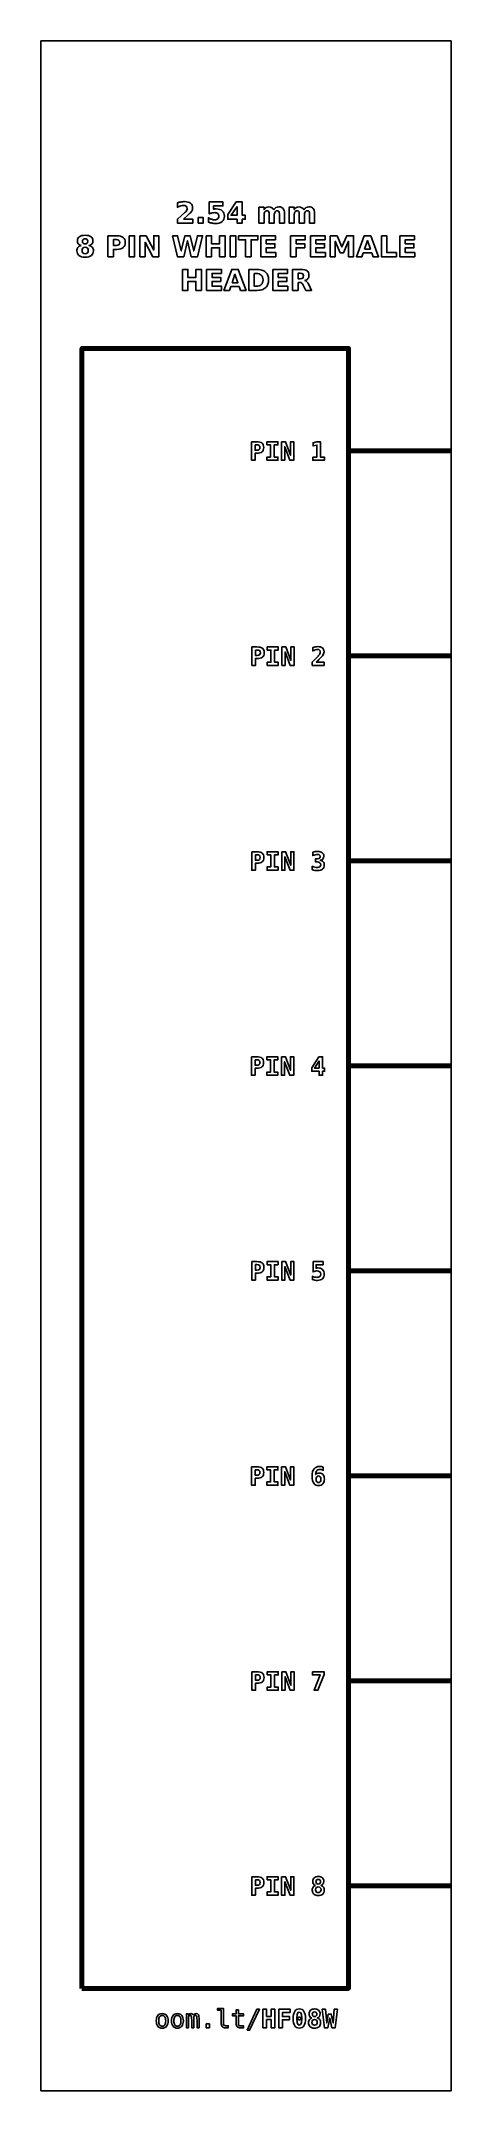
# Model space of a CAD drawing. Header units: centimetres. Extents: x -11.5 to -9.5, y -18.9 to -8.8.
import ezdxf

# ---------------------------------------------------------------- set-up
doc = ezdxf.new("R2010")
doc.units = ezdxf.units.CM
doc.header["$MEASUREMENT"] = 0
doc.layers.add('Layer 1', color=7, linetype='Continuous')

msp = doc.modelspace()

# ---------------------------------------------------------------- linework, layer by layer
at = {"layer": 'Layer 1', "color": 7}
msp.add_lwpolyline([(-11.5, -18.85), (-9.5, -18.85), (-9.5, -8.85), (-11.5, -8.85), (-11.5, -18.85)], close=True, dxfattribs=at)
at = {"layer": 'Layer 1', "color": 7, "lineweight": 100}
msp.add_lwpolyline([(-11.3, -18.35), (-10, -18.35), (-10, -10.35), (-11.3, -10.35), (-11.3, -18.35)], close=True, dxfattribs=at)
at = {"layer": 'Layer 1', "color": 250}
for points, knots in [([(-10.80503, -9.71872), (-10.80503, -9.71872), (-10.75975, -9.71872), (-10.75975, -9.71872), (-10.75975, -9.71872), (-10.75975, -9.71872), (-10.75975, -9.73822), (-10.75975, -9.73822), (-10.75975, -9.73822), (-10.75975, -9.73822), (-10.83452, -9.73822), (-10.83452, -9.73822), (-10.83452, -9.73822), (-10.83452, -9.73822), (-10.83452, -9.71872), (-10.83452, -9.71872), (-10.83452, -9.71872), (-10.83452, -9.71872), (-10.79696, -9.68559), (-10.79696, -9.68559), (-10.79696, -9.68559), (-10.7936, -9.68255), (-10.79113, -9.67959), (-10.78953, -9.6767), (-10.78953, -9.6767), (-10.78791, -9.6738), (-10.78711, -9.67079), (-10.78711, -9.66766), (-10.78711, -9.66766), (-10.78711, -9.66284), (-10.78873, -9.65896), (-10.79197, -9.65602), (-10.79197, -9.65602), (-10.7952, -9.65308), (-10.7995, -9.65163), (-10.80489, -9.65163), (-10.80489, -9.65163), (-10.80902, -9.65163), (-10.81354, -9.65252), (-10.81846, -9.65428), (-10.81846, -9.65428), (-10.82337, -9.65605), (-10.82864, -9.65868), (-10.83424, -9.66216), (-10.83424, -9.66216), (-10.83424, -9.66216), (-10.83424, -9.63956), (-10.83424, -9.63956), (-10.83424, -9.63956), (-10.82826, -9.63759), (-10.82236, -9.63608), (-10.81653, -9.63505), (-10.81653, -9.63505), (-10.81069, -9.63401), (-10.80498, -9.63349), (-10.79936, -9.63349), (-10.79936, -9.63349), (-10.78706, -9.63349), (-10.77749, -9.6362), (-10.77067, -9.64163), (-10.77067, -9.64163), (-10.76385, -9.64704), (-10.76044, -9.65459), (-10.76044, -9.6643), (-10.76044, -9.6643), (-10.76044, -9.6699), (-10.76189, -9.67512), (-10.76479, -9.67997), (-10.76479, -9.67997), (-10.76768, -9.68481), (-10.77377, -9.6913), (-10.78304, -9.69944), (-10.78304, -9.69944), (-10.78304, -9.69944), (-10.80503, -9.71872), (-10.80503, -9.71872)], [0, 0, 0, 0, 0.0526316, 0.0526316, 0.0526316, 0.0526316, 0.1052632, 0.1052632, 0.1052632, 0.1052632, 0.1578947, 0.1578947, 0.1578947, 0.1578947, 0.2105263, 0.2105263, 0.2105263, 0.2105263, 0.2631579, 0.2631579, 0.2631579, 0.2631579, 0.3157895, 0.3157895, 0.3157895, 0.3157895, 0.3684211, 0.3684211, 0.3684211, 0.3684211, 0.4210526, 0.4210526, 0.4210526, 0.4210526, 0.4736842, 0.4736842, 0.4736842, 0.4736842, 0.5263158, 0.5263158, 0.5263158, 0.5263158, 0.5789474, 0.5789474, 0.5789474, 0.5789474, 0.6315789, 0.6315789, 0.6315789, 0.6315789, 0.6842105, 0.6842105, 0.6842105, 0.6842105, 0.7368421, 0.7368421, 0.7368421, 0.7368421, 0.7894737, 0.7894737, 0.7894737, 0.7894737, 0.8421053, 0.8421053, 0.8421053, 0.8421053, 0.8947368, 0.8947368, 0.8947368, 0.8947368, 0.9473684, 0.9473684, 0.9473684, 0.9473684, 1, 1, 1, 1]), ([(-10.67894, -9.63535), (-10.67894, -9.63535), (-10.613, -9.63535), (-10.613, -9.63535), (-10.613, -9.63535), (-10.613, -9.63535), (-10.613, -9.65485), (-10.613, -9.65485), (-10.613, -9.65485), (-10.613, -9.65485), (-10.6578, -9.65485), (-10.6578, -9.65485), (-10.6578, -9.65485), (-10.6578, -9.65485), (-10.6578, -9.67077), (-10.6578, -9.67077), (-10.6578, -9.67077), (-10.65578, -9.67023), (-10.65375, -9.66981), (-10.65171, -9.6695), (-10.65171, -9.6695), (-10.64966, -9.66919), (-10.64752, -9.66905), (-10.64533, -9.66905), (-10.64533, -9.66905), (-10.63278, -9.66905), (-10.62302, -9.67218), (-10.61603, -9.67846), (-10.61603, -9.67846), (-10.60905, -9.68472), (-10.60557, -9.69346), (-10.60557, -9.70466), (-10.60557, -9.70466), (-10.60557, -9.71578), (-10.60938, -9.72449), (-10.61697, -9.73079), (-10.61697, -9.73079), (-10.62457, -9.73707), (-10.63513, -9.74022), (-10.64863, -9.74022), (-10.64863, -9.74022), (-10.65446, -9.74022), (-10.66025, -9.73965), (-10.66596, -9.73853), (-10.66596, -9.73853), (-10.67168, -9.7374), (-10.67737, -9.7357), (-10.68301, -9.7334), (-10.68301, -9.7334), (-10.68301, -9.7334), (-10.68301, -9.71251), (-10.68301, -9.71251), (-10.68301, -9.71251), (-10.67741, -9.71574), (-10.6721, -9.71814), (-10.66707, -9.71973), (-10.66707, -9.71973), (-10.66203, -9.72136), (-10.65728, -9.72216), (-10.65284, -9.72216), (-10.65284, -9.72216), (-10.64639, -9.72216), (-10.64134, -9.72058), (-10.63764, -9.71743), (-10.63764, -9.71743), (-10.63395, -9.7143), (-10.63209, -9.71005), (-10.63209, -9.70466), (-10.63209, -9.70466), (-10.63209, -9.69925), (-10.63395, -9.69499), (-10.63764, -9.69187), (-10.63764, -9.69187), (-10.64134, -9.68874), (-10.64639, -9.68719), (-10.65284, -9.68719), (-10.65284, -9.68719), (-10.65665, -9.68719), (-10.66072, -9.68768), (-10.66502, -9.68867), (-10.66502, -9.68867), (-10.66935, -9.68965), (-10.67398, -9.69118), (-10.67894, -9.69325), (-10.67894, -9.69325), (-10.67894, -9.69325), (-10.67894, -9.63535), (-10.67894, -9.63535)], [0, 0, 0, 0, 0.0454545, 0.0454545, 0.0454545, 0.0454545, 0.0909091, 0.0909091, 0.0909091, 0.0909091, 0.1363636, 0.1363636, 0.1363636, 0.1363636, 0.1818182, 0.1818182, 0.1818182, 0.1818182, 0.2272727, 0.2272727, 0.2272727, 0.2272727, 0.2727273, 0.2727273, 0.2727273, 0.2727273, 0.3181818, 0.3181818, 0.3181818, 0.3181818, 0.3636364, 0.3636364, 0.3636364, 0.3636364, 0.4090909, 0.4090909, 0.4090909, 0.4090909, 0.4545455, 0.4545455, 0.4545455, 0.4545455, 0.5, 0.5, 0.5, 0.5, 0.5454545, 0.5454545, 0.5454545, 0.5454545, 0.5909091, 0.5909091, 0.5909091, 0.5909091, 0.6363636, 0.6363636, 0.6363636, 0.6363636, 0.6818182, 0.6818182, 0.6818182, 0.6818182, 0.7272727, 0.7272727, 0.7272727, 0.7272727, 0.7727273, 0.7727273, 0.7727273, 0.7727273, 0.8181818, 0.8181818, 0.8181818, 0.8181818, 0.8636364, 0.8636364, 0.8636364, 0.8636364, 0.9090909, 0.9090909, 0.9090909, 0.9090909, 0.9545455, 0.9545455, 0.9545455, 0.9545455, 1, 1, 1, 1]), ([(-10.54816, -9.63535), (-10.54816, -9.63535), (-10.51866, -9.63535), (-10.51866, -9.63535), (-10.51866, -9.63535), (-10.51866, -9.63535), (-10.51866, -9.70026), (-10.51866, -9.70026), (-10.51866, -9.70026), (-10.51866, -9.70026), (-10.50399, -9.70026), (-10.50399, -9.70026), (-10.50399, -9.70026), (-10.50399, -9.70026), (-10.50399, -9.71948), (-10.50399, -9.71948), (-10.50399, -9.71948), (-10.50399, -9.71948), (-10.51866, -9.71948), (-10.51866, -9.71948), (-10.51866, -9.71948), (-10.51866, -9.71948), (-10.51866, -9.73822), (-10.51866, -9.73822), (-10.51866, -9.73822), (-10.51866, -9.73822), (-10.54373, -9.73822), (-10.54373, -9.73822), (-10.54373, -9.73822), (-10.54373, -9.73822), (-10.54373, -9.71948), (-10.54373, -9.71948), (-10.54373, -9.71948), (-10.54373, -9.71948), (-10.58936, -9.71948), (-10.58936, -9.71948), (-10.58936, -9.71948), (-10.58936, -9.71948), (-10.58936, -9.69673), (-10.58936, -9.69673), (-10.58936, -9.69673), (-10.58936, -9.69673), (-10.54816, -9.63535), (-10.54816, -9.63535)], [0, 0, 0, 0, 0.0909091, 0.0909091, 0.0909091, 0.0909091, 0.1818182, 0.1818182, 0.1818182, 0.1818182, 0.2727273, 0.2727273, 0.2727273, 0.2727273, 0.3636364, 0.3636364, 0.3636364, 0.3636364, 0.4545455, 0.4545455, 0.4545455, 0.4545455, 0.5454545, 0.5454545, 0.5454545, 0.5454545, 0.6363636, 0.6363636, 0.6363636, 0.6363636, 0.7272727, 0.7272727, 0.7272727, 0.7272727, 0.8181818, 0.8181818, 0.8181818, 0.8181818, 0.9090909, 0.9090909, 0.9090909, 0.9090909, 1, 1, 1, 1]), ([(-10.54373, -9.6572), (-10.54373, -9.6572), (-10.57283, -9.70026), (-10.57283, -9.70026), (-10.57283, -9.70026), (-10.57283, -9.70026), (-10.54373, -9.70026), (-10.54373, -9.70026), (-10.54373, -9.70026), (-10.54373, -9.70026), (-10.54373, -9.6572), (-10.54373, -9.6572)], [0, 0, 0, 0, 0.3333333, 0.3333333, 0.3333333, 0.3333333, 0.6666667, 0.6666667, 0.6666667, 0.6666667, 1, 1, 1, 1]), ([(-10.36502, -9.67387), (-10.36189, -9.6691), (-10.3582, -9.66545), (-10.35389, -9.66296), (-10.35389, -9.66296), (-10.34959, -9.66044), (-10.34489, -9.6592), (-10.33974, -9.6592), (-10.33974, -9.6592), (-10.33087, -9.6592), (-10.32412, -9.66193), (-10.31949, -9.66741), (-10.31949, -9.66741), (-10.31485, -9.67286), (-10.31252, -9.68081), (-10.31252, -9.69123), (-10.31252, -9.69123), (-10.31252, -9.69123), (-10.31252, -9.73822), (-10.31252, -9.73822), (-10.31252, -9.73822), (-10.31252, -9.73822), (-10.33734, -9.73822), (-10.33734, -9.73822), (-10.33734, -9.73822), (-10.33734, -9.73822), (-10.33734, -9.69798), (-10.33734, -9.69798), (-10.33734, -9.69798), (-10.33729, -9.69739), (-10.33727, -9.69678), (-10.33724, -9.69612), (-10.33724, -9.69612), (-10.33722, -9.69549), (-10.3372, -9.69457), (-10.3372, -9.69337), (-10.3372, -9.69337), (-10.3372, -9.68791), (-10.33799, -9.68394), (-10.33962, -9.68149), (-10.33962, -9.68149), (-10.34122, -9.67902), (-10.3438, -9.6778), (-10.34738, -9.6778), (-10.34738, -9.6778), (-10.35208, -9.6778), (-10.35568, -9.67973), (-10.35824, -9.68359), (-10.35824, -9.68359), (-10.36078, -9.68744), (-10.3621, -9.69302), (-10.3622, -9.70033), (-10.3622, -9.70033), (-10.3622, -9.70033), (-10.3622, -9.73822), (-10.3622, -9.73822), (-10.3622, -9.73822), (-10.3622, -9.73822), (-10.38701, -9.73822), (-10.38701, -9.73822), (-10.38701, -9.73822), (-10.38701, -9.73822), (-10.38701, -9.69798), (-10.38701, -9.69798), (-10.38701, -9.69798), (-10.38701, -9.68944), (-10.38774, -9.68394), (-10.38922, -9.68149), (-10.38922, -9.68149), (-10.39068, -9.67902), (-10.39329, -9.6778), (-10.39705, -9.6778), (-10.39705, -9.6778), (-10.4018, -9.6778), (-10.40545, -9.67975), (-10.40801, -9.68363), (-10.40801, -9.68363), (-10.41057, -9.68751), (-10.41187, -9.69304), (-10.41187, -9.70026), (-10.41187, -9.70026), (-10.41187, -9.70026), (-10.41187, -9.73822), (-10.41187, -9.73822), (-10.41187, -9.73822), (-10.41187, -9.73822), (-10.43668, -9.73822), (-10.43668, -9.73822), (-10.43668, -9.73822), (-10.43668, -9.73822), (-10.43668, -9.66106), (-10.43668, -9.66106), (-10.43668, -9.66106), (-10.43668, -9.66106), (-10.41187, -9.66106), (-10.41187, -9.66106), (-10.41187, -9.66106), (-10.41187, -9.66106), (-10.41187, -9.67237), (-10.41187, -9.67237), (-10.41187, -9.67237), (-10.40883, -9.66799), (-10.40535, -9.66473), (-10.40142, -9.66251), (-10.40142, -9.66251), (-10.3975, -9.6603), (-10.39317, -9.6592), (-10.38844, -9.6592), (-10.38844, -9.6592), (-10.38313, -9.6592), (-10.3784, -9.66049), (-10.37433, -9.66306), (-10.37433, -9.66306), (-10.37024, -9.66564), (-10.36713, -9.66924), (-10.36502, -9.67387)], [0, 0, 0, 0, 0.0344828, 0.0344828, 0.0344828, 0.0344828, 0.0689655, 0.0689655, 0.0689655, 0.0689655, 0.1034483, 0.1034483, 0.1034483, 0.1034483, 0.137931, 0.137931, 0.137931, 0.137931, 0.1724138, 0.1724138, 0.1724138, 0.1724138, 0.2068966, 0.2068966, 0.2068966, 0.2068966, 0.2413793, 0.2413793, 0.2413793, 0.2413793, 0.2758621, 0.2758621, 0.2758621, 0.2758621, 0.3103448, 0.3103448, 0.3103448, 0.3103448, 0.3448276, 0.3448276, 0.3448276, 0.3448276, 0.3793103, 0.3793103, 0.3793103, 0.3793103, 0.4137931, 0.4137931, 0.4137931, 0.4137931, 0.4482759, 0.4482759, 0.4482759, 0.4482759, 0.4827586, 0.4827586, 0.4827586, 0.4827586, 0.5172414, 0.5172414, 0.5172414, 0.5172414, 0.5517241, 0.5517241, 0.5517241, 0.5517241, 0.5862069, 0.5862069, 0.5862069, 0.5862069, 0.6206897, 0.6206897, 0.6206897, 0.6206897, 0.6551724, 0.6551724, 0.6551724, 0.6551724, 0.6896552, 0.6896552, 0.6896552, 0.6896552, 0.7241379, 0.7241379, 0.7241379, 0.7241379, 0.7586207, 0.7586207, 0.7586207, 0.7586207, 0.7931034, 0.7931034, 0.7931034, 0.7931034, 0.8275862, 0.8275862, 0.8275862, 0.8275862, 0.862069, 0.862069, 0.862069, 0.862069, 0.8965517, 0.8965517, 0.8965517, 0.8965517, 0.9310345, 0.9310345, 0.9310345, 0.9310345, 0.9655172, 0.9655172, 0.9655172, 0.9655172, 1, 1, 1, 1]), ([(-10.21798, -9.67387), (-10.21485, -9.6691), (-10.21116, -9.66545), (-10.20685, -9.66296), (-10.20685, -9.66296), (-10.20255, -9.66044), (-10.19785, -9.6592), (-10.1927, -9.6592), (-10.1927, -9.6592), (-10.18383, -9.6592), (-10.17708, -9.66193), (-10.17245, -9.66741), (-10.17245, -9.66741), (-10.16781, -9.67286), (-10.16548, -9.68081), (-10.16548, -9.69123), (-10.16548, -9.69123), (-10.16548, -9.69123), (-10.16548, -9.73822), (-10.16548, -9.73822), (-10.16548, -9.73822), (-10.16548, -9.73822), (-10.1903, -9.73822), (-10.1903, -9.73822), (-10.1903, -9.73822), (-10.1903, -9.73822), (-10.1903, -9.69798), (-10.1903, -9.69798), (-10.1903, -9.69798), (-10.19025, -9.69739), (-10.19023, -9.69678), (-10.1902, -9.69612), (-10.1902, -9.69612), (-10.19018, -9.69549), (-10.19016, -9.69457), (-10.19016, -9.69337), (-10.19016, -9.69337), (-10.19016, -9.68791), (-10.19095, -9.68394), (-10.19258, -9.68149), (-10.19258, -9.68149), (-10.19418, -9.67902), (-10.19676, -9.6778), (-10.20034, -9.6778), (-10.20034, -9.6778), (-10.20504, -9.6778), (-10.20864, -9.67973), (-10.2112, -9.68359), (-10.2112, -9.68359), (-10.21374, -9.68744), (-10.21506, -9.69302), (-10.21516, -9.70033), (-10.21516, -9.70033), (-10.21516, -9.70033), (-10.21516, -9.73822), (-10.21516, -9.73822), (-10.21516, -9.73822), (-10.21516, -9.73822), (-10.23997, -9.73822), (-10.23997, -9.73822), (-10.23997, -9.73822), (-10.23997, -9.73822), (-10.23997, -9.69798), (-10.23997, -9.69798), (-10.23997, -9.69798), (-10.23997, -9.68944), (-10.2407, -9.68394), (-10.24218, -9.68149), (-10.24218, -9.68149), (-10.24364, -9.67902), (-10.24625, -9.6778), (-10.25001, -9.6778), (-10.25001, -9.6778), (-10.25476, -9.6778), (-10.25841, -9.67975), (-10.26097, -9.68363), (-10.26097, -9.68363), (-10.26353, -9.68751), (-10.26483, -9.69304), (-10.26483, -9.70026), (-10.26483, -9.70026), (-10.26483, -9.70026), (-10.26483, -9.73822), (-10.26483, -9.73822), (-10.26483, -9.73822), (-10.26483, -9.73822), (-10.28964, -9.73822), (-10.28964, -9.73822), (-10.28964, -9.73822), (-10.28964, -9.73822), (-10.28964, -9.66106), (-10.28964, -9.66106), (-10.28964, -9.66106), (-10.28964, -9.66106), (-10.26483, -9.66106), (-10.26483, -9.66106), (-10.26483, -9.66106), (-10.26483, -9.66106), (-10.26483, -9.67237), (-10.26483, -9.67237), (-10.26483, -9.67237), (-10.26179, -9.66799), (-10.25831, -9.66473), (-10.25438, -9.66251), (-10.25438, -9.66251), (-10.25046, -9.6603), (-10.24613, -9.6592), (-10.2414, -9.6592), (-10.2414, -9.6592), (-10.23609, -9.6592), (-10.23136, -9.66049), (-10.22729, -9.66306), (-10.22729, -9.66306), (-10.2232, -9.66564), (-10.22009, -9.66924), (-10.21798, -9.67387)], [0, 0, 0, 0, 0.0344828, 0.0344828, 0.0344828, 0.0344828, 0.0689655, 0.0689655, 0.0689655, 0.0689655, 0.1034483, 0.1034483, 0.1034483, 0.1034483, 0.137931, 0.137931, 0.137931, 0.137931, 0.1724138, 0.1724138, 0.1724138, 0.1724138, 0.2068966, 0.2068966, 0.2068966, 0.2068966, 0.2413793, 0.2413793, 0.2413793, 0.2413793, 0.2758621, 0.2758621, 0.2758621, 0.2758621, 0.3103448, 0.3103448, 0.3103448, 0.3103448, 0.3448276, 0.3448276, 0.3448276, 0.3448276, 0.3793103, 0.3793103, 0.3793103, 0.3793103, 0.4137931, 0.4137931, 0.4137931, 0.4137931, 0.4482759, 0.4482759, 0.4482759, 0.4482759, 0.4827586, 0.4827586, 0.4827586, 0.4827586, 0.5172414, 0.5172414, 0.5172414, 0.5172414, 0.5517241, 0.5517241, 0.5517241, 0.5517241, 0.5862069, 0.5862069, 0.5862069, 0.5862069, 0.6206897, 0.6206897, 0.6206897, 0.6206897, 0.6551724, 0.6551724, 0.6551724, 0.6551724, 0.6896552, 0.6896552, 0.6896552, 0.6896552, 0.7241379, 0.7241379, 0.7241379, 0.7241379, 0.7586207, 0.7586207, 0.7586207, 0.7586207, 0.7931034, 0.7931034, 0.7931034, 0.7931034, 0.8275862, 0.8275862, 0.8275862, 0.8275862, 0.862069, 0.862069, 0.862069, 0.862069, 0.8965517, 0.8965517, 0.8965517, 0.8965517, 0.9310345, 0.9310345, 0.9310345, 0.9310345, 0.9655172, 0.9655172, 0.9655172, 0.9655172, 1, 1, 1, 1]), ([(-11.30386, -9.8477), (-11.31009, -9.84581), (-11.3148, -9.84292), (-11.31797, -9.83902), (-11.31797, -9.83902), (-11.32115, -9.83511), (-11.32272, -9.83025), (-11.32272, -9.82441), (-11.32272, -9.82441), (-11.32272, -9.81573), (-11.31948, -9.8091), (-11.31301, -9.80456), (-11.31301, -9.80456), (-11.30654, -9.80002), (-11.29702, -9.79774), (-11.28448, -9.79774), (-11.28448, -9.79774), (-11.27204, -9.79774), (-11.26256, -9.8), (-11.25609, -9.80454), (-11.25609, -9.80454), (-11.24963, -9.80906), (-11.24638, -9.81569), (-11.24638, -9.82441), (-11.24638, -9.82441), (-11.24638, -9.83025), (-11.24798, -9.83511), (-11.25115, -9.83902), (-11.25115, -9.83902), (-11.25435, -9.84292), (-11.25908, -9.84581), (-11.26531, -9.8477), (-11.26531, -9.8477), (-11.25833, -9.84962), (-11.25306, -9.85275), (-11.24951, -9.8571), (-11.24951, -9.8571), (-11.24596, -9.86143), (-11.24417, -9.86691), (-11.24417, -9.87354), (-11.24417, -9.87354), (-11.24417, -9.88373), (-11.24756, -9.89144), (-11.25433, -9.89664), (-11.25433, -9.89664), (-11.2611, -9.90186), (-11.27117, -9.90447), (-11.28448, -9.90447), (-11.28448, -9.90447), (-11.29786, -9.90447), (-11.30795, -9.90186), (-11.31477, -9.89664), (-11.31477, -9.89664), (-11.32159, -9.89144), (-11.325, -9.88373), (-11.325, -9.87354), (-11.325, -9.87354), (-11.325, -9.86691), (-11.32321, -9.86143), (-11.31966, -9.8571), (-11.31966, -9.8571), (-11.31611, -9.85275), (-11.31084, -9.84962), (-11.30386, -9.8477)], [0, 0, 0, 0, 0.0625, 0.0625, 0.0625, 0.0625, 0.125, 0.125, 0.125, 0.125, 0.1875, 0.1875, 0.1875, 0.1875, 0.25, 0.25, 0.25, 0.25, 0.3125, 0.3125, 0.3125, 0.3125, 0.375, 0.375, 0.375, 0.375, 0.4375, 0.4375, 0.4375, 0.4375, 0.5, 0.5, 0.5, 0.5, 0.5625, 0.5625, 0.5625, 0.5625, 0.625, 0.625, 0.625, 0.625, 0.6875, 0.6875, 0.6875, 0.6875, 0.75, 0.75, 0.75, 0.75, 0.8125, 0.8125, 0.8125, 0.8125, 0.875, 0.875, 0.875, 0.875, 0.9375, 0.9375, 0.9375, 0.9375, 1, 1, 1, 1]), ([(-11.17333, -9.7996), (-11.17333, -9.7996), (-11.12931, -9.7996), (-11.12931, -9.7996), (-11.12931, -9.7996), (-11.11621, -9.7996), (-11.10616, -9.80252), (-11.09915, -9.80833), (-11.09915, -9.80833), (-11.09215, -9.81414), (-11.08864, -9.82241), (-11.08864, -9.83316), (-11.08864, -9.83316), (-11.08864, -9.84393), (-11.09215, -9.85223), (-11.09915, -9.85804), (-11.09915, -9.85804), (-11.10616, -9.86385), (-11.11621, -9.86677), (-11.12931, -9.86677), (-11.12931, -9.86677), (-11.12931, -9.86677), (-11.1468, -9.86677), (-11.1468, -9.86677), (-11.1468, -9.86677), (-11.1468, -9.86677), (-11.1468, -9.90247), (-11.1468, -9.90247), (-11.1468, -9.90247), (-11.1468, -9.90247), (-11.17333, -9.90247), (-11.17333, -9.90247), (-11.17333, -9.90247), (-11.17333, -9.90247), (-11.17333, -9.7996), (-11.17333, -9.7996)], [0, 0, 0, 0, 0.1111111, 0.1111111, 0.1111111, 0.1111111, 0.2222222, 0.2222222, 0.2222222, 0.2222222, 0.3333333, 0.3333333, 0.3333333, 0.3333333, 0.4444444, 0.4444444, 0.4444444, 0.4444444, 0.5555556, 0.5555556, 0.5555556, 0.5555556, 0.6666667, 0.6666667, 0.6666667, 0.6666667, 0.7777778, 0.7777778, 0.7777778, 0.7777778, 0.8888889, 0.8888889, 0.8888889, 0.8888889, 1, 1, 1, 1]), ([(-11.06992, -9.7996), (-11.06992, -9.7996), (-11.04339, -9.7996), (-11.04339, -9.7996), (-11.04339, -9.7996), (-11.04339, -9.7996), (-11.04339, -9.90247), (-11.04339, -9.90247), (-11.04339, -9.90247), (-11.04339, -9.90247), (-11.06992, -9.90247), (-11.06992, -9.90247), (-11.06992, -9.90247), (-11.06992, -9.90247), (-11.06992, -9.7996), (-11.06992, -9.7996)], [0, 0, 0, 0, 0.25, 0.25, 0.25, 0.25, 0.5, 0.5, 0.5, 0.5, 0.75, 0.75, 0.75, 0.75, 1, 1, 1, 1]), ([(-11.01743, -9.7996), (-11.01743, -9.7996), (-10.9878, -9.7996), (-10.9878, -9.7996), (-10.9878, -9.7996), (-10.9878, -9.7996), (-10.95038, -9.87016), (-10.95038, -9.87016), (-10.95038, -9.87016), (-10.95038, -9.87016), (-10.95038, -9.7996), (-10.95038, -9.7996), (-10.95038, -9.7996), (-10.95038, -9.7996), (-10.92524, -9.7996), (-10.92524, -9.7996), (-10.92524, -9.7996), (-10.92524, -9.7996), (-10.92524, -9.90247), (-10.92524, -9.90247), (-10.92524, -9.90247), (-10.92524, -9.90247), (-10.95487, -9.90247), (-10.95487, -9.90247), (-10.95487, -9.90247), (-10.95487, -9.90247), (-10.99229, -9.83191), (-10.99229, -9.83191), (-10.99229, -9.83191), (-10.99229, -9.83191), (-10.99229, -9.90247), (-10.99229, -9.90247), (-10.99229, -9.90247), (-10.99229, -9.90247), (-11.01743, -9.90247), (-11.01743, -9.90247), (-11.01743, -9.90247), (-11.01743, -9.90247), (-11.01743, -9.7996), (-11.01743, -9.7996)], [0, 0, 0, 0, 0.1, 0.1, 0.1, 0.1, 0.2, 0.2, 0.2, 0.2, 0.3, 0.3, 0.3, 0.3, 0.4, 0.4, 0.4, 0.4, 0.5, 0.5, 0.5, 0.5, 0.6, 0.6, 0.6, 0.6, 0.7, 0.7, 0.7, 0.7, 0.8, 0.8, 0.8, 0.8, 0.9, 0.9, 0.9, 0.9, 1, 1, 1, 1]), ([(-10.85896, -9.7996), (-10.85896, -9.7996), (-10.83354, -9.7996), (-10.83354, -9.7996), (-10.83354, -9.7996), (-10.83354, -9.7996), (-10.81576, -9.87437), (-10.81576, -9.87437), (-10.81576, -9.87437), (-10.81576, -9.87437), (-10.79812, -9.7996), (-10.79812, -9.7996), (-10.79812, -9.7996), (-10.79812, -9.7996), (-10.77255, -9.7996), (-10.77255, -9.7996), (-10.77255, -9.7996), (-10.77255, -9.7996), (-10.75492, -9.87437), (-10.75492, -9.87437), (-10.75492, -9.87437), (-10.75492, -9.87437), (-10.73714, -9.7996), (-10.73714, -9.7996), (-10.73714, -9.7996), (-10.73714, -9.7996), (-10.71192, -9.7996), (-10.71192, -9.7996), (-10.71192, -9.7996), (-10.71192, -9.7996), (-10.73617, -9.90247), (-10.73617, -9.90247), (-10.73617, -9.90247), (-10.73617, -9.90247), (-10.76677, -9.90247), (-10.76677, -9.90247), (-10.76677, -9.90247), (-10.76677, -9.90247), (-10.78544, -9.82427), (-10.78544, -9.82427), (-10.78544, -9.82427), (-10.78544, -9.82427), (-10.8039, -9.90247), (-10.8039, -9.90247), (-10.8039, -9.90247), (-10.8039, -9.90247), (-10.8345, -9.90247), (-10.8345, -9.90247), (-10.8345, -9.90247), (-10.8345, -9.90247), (-10.85896, -9.7996), (-10.85896, -9.7996)], [0, 0, 0, 0, 0.0769231, 0.0769231, 0.0769231, 0.0769231, 0.1538462, 0.1538462, 0.1538462, 0.1538462, 0.2307692, 0.2307692, 0.2307692, 0.2307692, 0.3076923, 0.3076923, 0.3076923, 0.3076923, 0.3846154, 0.3846154, 0.3846154, 0.3846154, 0.4615385, 0.4615385, 0.4615385, 0.4615385, 0.5384615, 0.5384615, 0.5384615, 0.5384615, 0.6153846, 0.6153846, 0.6153846, 0.6153846, 0.6923077, 0.6923077, 0.6923077, 0.6923077, 0.7692308, 0.7692308, 0.7692308, 0.7692308, 0.8461538, 0.8461538, 0.8461538, 0.8461538, 0.9230769, 0.9230769, 0.9230769, 0.9230769, 1, 1, 1, 1]), ([(-10.73311, -9.71155), (-10.73311, -9.71155), (-10.70829, -9.71155), (-10.70829, -9.71155), (-10.70829, -9.71155), (-10.70829, -9.71155), (-10.70829, -9.73822), (-10.70829, -9.73822), (-10.70829, -9.73822), (-10.70829, -9.73822), (-10.73311, -9.73822), (-10.73311, -9.73822), (-10.73311, -9.73822), (-10.73311, -9.73822), (-10.73311, -9.71155), (-10.73311, -9.71155)], [0, 0, 0, 0, 0.25, 0.25, 0.25, 0.25, 0.5, 0.5, 0.5, 0.5, 0.75, 0.75, 0.75, 0.75, 1, 1, 1, 1]), ([(-10.69457, -9.7996), (-10.69457, -9.7996), (-10.66804, -9.7996), (-10.66804, -9.7996), (-10.66804, -9.7996), (-10.66804, -9.7996), (-10.66804, -9.83881), (-10.66804, -9.83881), (-10.66804, -9.83881), (-10.66804, -9.83881), (-10.62891, -9.83881), (-10.62891, -9.83881), (-10.62891, -9.83881), (-10.62891, -9.83881), (-10.62891, -9.7996), (-10.62891, -9.7996), (-10.62891, -9.7996), (-10.62891, -9.7996), (-10.60238, -9.7996), (-10.60238, -9.7996), (-10.60238, -9.7996), (-10.60238, -9.7996), (-10.60238, -9.90247), (-10.60238, -9.90247), (-10.60238, -9.90247), (-10.60238, -9.90247), (-10.62891, -9.90247), (-10.62891, -9.90247), (-10.62891, -9.90247), (-10.62891, -9.90247), (-10.62891, -9.85887), (-10.62891, -9.85887), (-10.62891, -9.85887), (-10.62891, -9.85887), (-10.66804, -9.85887), (-10.66804, -9.85887), (-10.66804, -9.85887), (-10.66804, -9.85887), (-10.66804, -9.90247), (-10.66804, -9.90247), (-10.66804, -9.90247), (-10.66804, -9.90247), (-10.69457, -9.90247), (-10.69457, -9.90247), (-10.69457, -9.90247), (-10.69457, -9.90247), (-10.69457, -9.7996), (-10.69457, -9.7996)], [0, 0, 0, 0, 0.0833333, 0.0833333, 0.0833333, 0.0833333, 0.1666667, 0.1666667, 0.1666667, 0.1666667, 0.25, 0.25, 0.25, 0.25, 0.3333333, 0.3333333, 0.3333333, 0.3333333, 0.4166667, 0.4166667, 0.4166667, 0.4166667, 0.5, 0.5, 0.5, 0.5, 0.5833333, 0.5833333, 0.5833333, 0.5833333, 0.6666667, 0.6666667, 0.6666667, 0.6666667, 0.75, 0.75, 0.75, 0.75, 0.8333333, 0.8333333, 0.8333333, 0.8333333, 0.9166667, 0.9166667, 0.9166667, 0.9166667, 1, 1, 1, 1]), ([(-10.57648, -9.7996), (-10.57648, -9.7996), (-10.54995, -9.7996), (-10.54995, -9.7996), (-10.54995, -9.7996), (-10.54995, -9.7996), (-10.54995, -9.90247), (-10.54995, -9.90247), (-10.54995, -9.90247), (-10.54995, -9.90247), (-10.57648, -9.90247), (-10.57648, -9.90247), (-10.57648, -9.90247), (-10.57648, -9.90247), (-10.57648, -9.7996), (-10.57648, -9.7996)], [0, 0, 0, 0, 0.25, 0.25, 0.25, 0.25, 0.5, 0.5, 0.5, 0.5, 0.75, 0.75, 0.75, 0.75, 1, 1, 1, 1]), ([(-10.53627, -9.7996), (-10.53627, -9.7996), (-10.44147, -9.7996), (-10.44147, -9.7996), (-10.44147, -9.7996), (-10.44147, -9.7996), (-10.44147, -9.81966), (-10.44147, -9.81966), (-10.44147, -9.81966), (-10.44147, -9.81966), (-10.47557, -9.81966), (-10.47557, -9.81966), (-10.47557, -9.81966), (-10.47557, -9.81966), (-10.47557, -9.90247), (-10.47557, -9.90247), (-10.47557, -9.90247), (-10.47557, -9.90247), (-10.5021, -9.90247), (-10.5021, -9.90247), (-10.5021, -9.90247), (-10.5021, -9.90247), (-10.5021, -9.81966), (-10.5021, -9.81966), (-10.5021, -9.81966), (-10.5021, -9.81966), (-10.53627, -9.81966), (-10.53627, -9.81966), (-10.53627, -9.81966), (-10.53627, -9.81966), (-10.53627, -9.7996), (-10.53627, -9.7996)], [0, 0, 0, 0, 0.125, 0.125, 0.125, 0.125, 0.25, 0.25, 0.25, 0.25, 0.375, 0.375, 0.375, 0.375, 0.5, 0.5, 0.5, 0.5, 0.625, 0.625, 0.625, 0.625, 0.75, 0.75, 0.75, 0.75, 0.875, 0.875, 0.875, 0.875, 1, 1, 1, 1]), ([(-10.42773, -9.7996), (-10.42773, -9.7996), (-10.35614, -9.7996), (-10.35614, -9.7996), (-10.35614, -9.7996), (-10.35614, -9.7996), (-10.35614, -9.81966), (-10.35614, -9.81966), (-10.35614, -9.81966), (-10.35614, -9.81966), (-10.4012, -9.81966), (-10.4012, -9.81966), (-10.4012, -9.81966), (-10.4012, -9.81966), (-10.4012, -9.83881), (-10.4012, -9.83881), (-10.4012, -9.83881), (-10.4012, -9.83881), (-10.35885, -9.83881), (-10.35885, -9.83881), (-10.35885, -9.83881), (-10.35885, -9.83881), (-10.35885, -9.85887), (-10.35885, -9.85887), (-10.35885, -9.85887), (-10.35885, -9.85887), (-10.4012, -9.85887), (-10.4012, -9.85887), (-10.4012, -9.85887), (-10.4012, -9.85887), (-10.4012, -9.88241), (-10.4012, -9.88241), (-10.4012, -9.88241), (-10.4012, -9.88241), (-10.35464, -9.88241), (-10.35464, -9.88241), (-10.35464, -9.88241), (-10.35464, -9.88241), (-10.35464, -9.90247), (-10.35464, -9.90247), (-10.35464, -9.90247), (-10.35464, -9.90247), (-10.42773, -9.90247), (-10.42773, -9.90247), (-10.42773, -9.90247), (-10.42773, -9.90247), (-10.42773, -9.7996), (-10.42773, -9.7996)], [0, 0, 0, 0, 0.0833333, 0.0833333, 0.0833333, 0.0833333, 0.1666667, 0.1666667, 0.1666667, 0.1666667, 0.25, 0.25, 0.25, 0.25, 0.3333333, 0.3333333, 0.3333333, 0.3333333, 0.4166667, 0.4166667, 0.4166667, 0.4166667, 0.5, 0.5, 0.5, 0.5, 0.5833333, 0.5833333, 0.5833333, 0.5833333, 0.6666667, 0.6666667, 0.6666667, 0.6666667, 0.75, 0.75, 0.75, 0.75, 0.8333333, 0.8333333, 0.8333333, 0.8333333, 0.9166667, 0.9166667, 0.9166667, 0.9166667, 1, 1, 1, 1]), ([(-10.2822, -9.7996), (-10.2822, -9.7996), (-10.21061, -9.7996), (-10.21061, -9.7996), (-10.21061, -9.7996), (-10.21061, -9.7996), (-10.21061, -9.81966), (-10.21061, -9.81966), (-10.21061, -9.81966), (-10.21061, -9.81966), (-10.25567, -9.81966), (-10.25567, -9.81966), (-10.25567, -9.81966), (-10.25567, -9.81966), (-10.25567, -9.83881), (-10.25567, -9.83881), (-10.25567, -9.83881), (-10.25567, -9.83881), (-10.21329, -9.83881), (-10.21329, -9.83881), (-10.21329, -9.83881), (-10.21329, -9.83881), (-10.21329, -9.85887), (-10.21329, -9.85887), (-10.21329, -9.85887), (-10.21329, -9.85887), (-10.25567, -9.85887), (-10.25567, -9.85887), (-10.25567, -9.85887), (-10.25567, -9.85887), (-10.25567, -9.90247), (-10.25567, -9.90247), (-10.25567, -9.90247), (-10.25567, -9.90247), (-10.2822, -9.90247), (-10.2822, -9.90247), (-10.2822, -9.90247), (-10.2822, -9.90247), (-10.2822, -9.7996), (-10.2822, -9.7996)], [0, 0, 0, 0, 0.1, 0.1, 0.1, 0.1, 0.2, 0.2, 0.2, 0.2, 0.3, 0.3, 0.3, 0.3, 0.4, 0.4, 0.4, 0.4, 0.5, 0.5, 0.5, 0.5, 0.6, 0.6, 0.6, 0.6, 0.7, 0.7, 0.7, 0.7, 0.8, 0.8, 0.8, 0.8, 0.9, 0.9, 0.9, 0.9, 1, 1, 1, 1]), ([(-10.1858, -9.7996), (-10.1858, -9.7996), (-10.11421, -9.7996), (-10.11421, -9.7996), (-10.11421, -9.7996), (-10.11421, -9.7996), (-10.11421, -9.81966), (-10.11421, -9.81966), (-10.11421, -9.81966), (-10.11421, -9.81966), (-10.15927, -9.81966), (-10.15927, -9.81966), (-10.15927, -9.81966), (-10.15927, -9.81966), (-10.15927, -9.83881), (-10.15927, -9.83881), (-10.15927, -9.83881), (-10.15927, -9.83881), (-10.11692, -9.83881), (-10.11692, -9.83881), (-10.11692, -9.83881), (-10.11692, -9.83881), (-10.11692, -9.85887), (-10.11692, -9.85887), (-10.11692, -9.85887), (-10.11692, -9.85887), (-10.15927, -9.85887), (-10.15927, -9.85887), (-10.15927, -9.85887), (-10.15927, -9.85887), (-10.15927, -9.88241), (-10.15927, -9.88241), (-10.15927, -9.88241), (-10.15927, -9.88241), (-10.11271, -9.88241), (-10.11271, -9.88241), (-10.11271, -9.88241), (-10.11271, -9.88241), (-10.11271, -9.90247), (-10.11271, -9.90247), (-10.11271, -9.90247), (-10.11271, -9.90247), (-10.1858, -9.90247), (-10.1858, -9.90247), (-10.1858, -9.90247), (-10.1858, -9.90247), (-10.1858, -9.7996), (-10.1858, -9.7996)], [0, 0, 0, 0, 0.0833333, 0.0833333, 0.0833333, 0.0833333, 0.1666667, 0.1666667, 0.1666667, 0.1666667, 0.25, 0.25, 0.25, 0.25, 0.3333333, 0.3333333, 0.3333333, 0.3333333, 0.4166667, 0.4166667, 0.4166667, 0.4166667, 0.5, 0.5, 0.5, 0.5, 0.5833333, 0.5833333, 0.5833333, 0.5833333, 0.6666667, 0.6666667, 0.6666667, 0.6666667, 0.75, 0.75, 0.75, 0.75, 0.8333333, 0.8333333, 0.8333333, 0.8333333, 0.9166667, 0.9166667, 0.9166667, 0.9166667, 1, 1, 1, 1]), ([(-10.0894, -9.7996), (-10.0894, -9.7996), (-10.05565, -9.7996), (-10.05565, -9.7996), (-10.05565, -9.7996), (-10.05565, -9.7996), (-10.0322, -9.85466), (-10.0322, -9.85466), (-10.0322, -9.85466), (-10.0322, -9.85466), (-10.00864, -9.7996), (-10.00864, -9.7996), (-10.00864, -9.7996), (-10.00864, -9.7996), (-9.97496, -9.7996), (-9.97496, -9.7996), (-9.97496, -9.7996), (-9.97496, -9.7996), (-9.97496, -9.90247), (-9.97496, -9.90247), (-9.97496, -9.90247), (-9.97496, -9.90247), (-10.00003, -9.90247), (-10.00003, -9.90247), (-10.00003, -9.90247), (-10.00003, -9.90247), (-10.00003, -9.82723), (-10.00003, -9.82723), (-10.00003, -9.82723), (-10.00003, -9.82723), (-10.02374, -9.88269), (-10.02374, -9.88269), (-10.02374, -9.88269), (-10.02374, -9.88269), (-10.04055, -9.88269), (-10.04055, -9.88269), (-10.04055, -9.88269), (-10.04055, -9.88269), (-10.06426, -9.82723), (-10.06426, -9.82723), (-10.06426, -9.82723), (-10.06426, -9.82723), (-10.06426, -9.90247), (-10.06426, -9.90247), (-10.06426, -9.90247), (-10.06426, -9.90247), (-10.0894, -9.90247), (-10.0894, -9.90247), (-10.0894, -9.90247), (-10.0894, -9.90247), (-10.0894, -9.7996), (-10.0894, -9.7996)], [0, 0, 0, 0, 0.0769231, 0.0769231, 0.0769231, 0.0769231, 0.1538462, 0.1538462, 0.1538462, 0.1538462, 0.2307692, 0.2307692, 0.2307692, 0.2307692, 0.3076923, 0.3076923, 0.3076923, 0.3076923, 0.3846154, 0.3846154, 0.3846154, 0.3846154, 0.4615385, 0.4615385, 0.4615385, 0.4615385, 0.5384615, 0.5384615, 0.5384615, 0.5384615, 0.6153846, 0.6153846, 0.6153846, 0.6153846, 0.6923077, 0.6923077, 0.6923077, 0.6923077, 0.7692308, 0.7692308, 0.7692308, 0.7692308, 0.8461538, 0.8461538, 0.8461538, 0.8461538, 0.9230769, 0.9230769, 0.9230769, 0.9230769, 1, 1, 1, 1]), ([(-9.88655, -9.88375), (-9.88655, -9.88375), (-9.92804, -9.88375), (-9.92804, -9.88375), (-9.92804, -9.88375), (-9.92804, -9.88375), (-9.93458, -9.90247), (-9.93458, -9.90247), (-9.93458, -9.90247), (-9.93458, -9.90247), (-9.96125, -9.90247), (-9.96125, -9.90247), (-9.96125, -9.90247), (-9.96125, -9.90247), (-9.92315, -9.7996), (-9.92315, -9.7996), (-9.92315, -9.7996), (-9.92315, -9.7996), (-9.89152, -9.7996), (-9.89152, -9.7996), (-9.89152, -9.7996), (-9.89152, -9.7996), (-9.85342, -9.90247), (-9.85342, -9.90247), (-9.85342, -9.90247), (-9.85342, -9.90247), (-9.88009, -9.90247), (-9.88009, -9.90247), (-9.88009, -9.90247), (-9.88009, -9.90247), (-9.88655, -9.88375), (-9.88655, -9.88375)], [0, 0, 0, 0, 0.125, 0.125, 0.125, 0.125, 0.25, 0.25, 0.25, 0.25, 0.375, 0.375, 0.375, 0.375, 0.5, 0.5, 0.5, 0.5, 0.625, 0.625, 0.625, 0.625, 0.75, 0.75, 0.75, 0.75, 0.875, 0.875, 0.875, 0.875, 1, 1, 1, 1]), ([(-9.83975, -9.7996), (-9.83975, -9.7996), (-9.81322, -9.7996), (-9.81322, -9.7996), (-9.81322, -9.7996), (-9.81322, -9.7996), (-9.81322, -9.88241), (-9.81322, -9.88241), (-9.81322, -9.88241), (-9.81322, -9.88241), (-9.76666, -9.88241), (-9.76666, -9.88241), (-9.76666, -9.88241), (-9.76666, -9.88241), (-9.76666, -9.90247), (-9.76666, -9.90247), (-9.76666, -9.90247), (-9.76666, -9.90247), (-9.83975, -9.90247), (-9.83975, -9.90247), (-9.83975, -9.90247), (-9.83975, -9.90247), (-9.83975, -9.7996), (-9.83975, -9.7996)], [0, 0, 0, 0, 0.1666667, 0.1666667, 0.1666667, 0.1666667, 0.3333333, 0.3333333, 0.3333333, 0.3333333, 0.5, 0.5, 0.5, 0.5, 0.6666667, 0.6666667, 0.6666667, 0.6666667, 0.8333333, 0.8333333, 0.8333333, 0.8333333, 1, 1, 1, 1]), ([(-9.74984, -9.7996), (-9.74984, -9.7996), (-9.67825, -9.7996), (-9.67825, -9.7996), (-9.67825, -9.7996), (-9.67825, -9.7996), (-9.67825, -9.81966), (-9.67825, -9.81966), (-9.67825, -9.81966), (-9.67825, -9.81966), (-9.72331, -9.81966), (-9.72331, -9.81966), (-9.72331, -9.81966), (-9.72331, -9.81966), (-9.72331, -9.83881), (-9.72331, -9.83881), (-9.72331, -9.83881), (-9.72331, -9.83881), (-9.68096, -9.83881), (-9.68096, -9.83881), (-9.68096, -9.83881), (-9.68096, -9.83881), (-9.68096, -9.85887), (-9.68096, -9.85887), (-9.68096, -9.85887), (-9.68096, -9.85887), (-9.72331, -9.85887), (-9.72331, -9.85887), (-9.72331, -9.85887), (-9.72331, -9.85887), (-9.72331, -9.88241), (-9.72331, -9.88241), (-9.72331, -9.88241), (-9.72331, -9.88241), (-9.67675, -9.88241), (-9.67675, -9.88241), (-9.67675, -9.88241), (-9.67675, -9.88241), (-9.67675, -9.90247), (-9.67675, -9.90247), (-9.67675, -9.90247), (-9.67675, -9.90247), (-9.74984, -9.90247), (-9.74984, -9.90247), (-9.74984, -9.90247), (-9.74984, -9.90247), (-9.74984, -9.7996), (-9.74984, -9.7996)], [0, 0, 0, 0, 0.0833333, 0.0833333, 0.0833333, 0.0833333, 0.1666667, 0.1666667, 0.1666667, 0.1666667, 0.25, 0.25, 0.25, 0.25, 0.3333333, 0.3333333, 0.3333333, 0.3333333, 0.4166667, 0.4166667, 0.4166667, 0.4166667, 0.5, 0.5, 0.5, 0.5, 0.5833333, 0.5833333, 0.5833333, 0.5833333, 0.6666667, 0.6666667, 0.6666667, 0.6666667, 0.75, 0.75, 0.75, 0.75, 0.8333333, 0.8333333, 0.8333333, 0.8333333, 0.9166667, 0.9166667, 0.9166667, 0.9166667, 1, 1, 1, 1]), ([(-11.28448, -9.85644), (-11.28944, -9.85644), (-11.29328, -9.85781), (-11.29593, -9.86051), (-11.29593, -9.86051), (-11.29859, -9.86322), (-11.29993, -9.8671), (-11.29993, -9.87215), (-11.29993, -9.87215), (-11.29993, -9.87721), (-11.29859, -9.88107), (-11.29593, -9.88377), (-11.29593, -9.88377), (-11.29328, -9.88645), (-11.28944, -9.88779), (-11.28448, -9.88779), (-11.28448, -9.88779), (-11.27956, -9.88779), (-11.2758, -9.88645), (-11.27317, -9.88377), (-11.27317, -9.88377), (-11.27056, -9.88107), (-11.26924, -9.87721), (-11.26924, -9.87215), (-11.26924, -9.87215), (-11.26924, -9.86705), (-11.27056, -9.86317), (-11.27317, -9.86047), (-11.27317, -9.86047), (-11.2758, -9.85779), (-11.27956, -9.85644), (-11.28448, -9.85644)], [0, 0, 0, 0, 0.125, 0.125, 0.125, 0.125, 0.25, 0.25, 0.25, 0.25, 0.375, 0.375, 0.375, 0.375, 0.5, 0.5, 0.5, 0.5, 0.625, 0.625, 0.625, 0.625, 0.75, 0.75, 0.75, 0.75, 0.875, 0.875, 0.875, 0.875, 1, 1, 1, 1]), ([(-11.29765, -9.82709), (-11.29765, -9.83119), (-11.29652, -9.83434), (-11.29424, -9.83652), (-11.29424, -9.83652), (-11.29196, -9.83874), (-11.28871, -9.83984), (-11.28448, -9.83984), (-11.28448, -9.83984), (-11.28034, -9.83984), (-11.27714, -9.83874), (-11.27491, -9.83652), (-11.27491, -9.83652), (-11.27265, -9.83434), (-11.27152, -9.83119), (-11.27152, -9.82709), (-11.27152, -9.82709), (-11.27152, -9.823), (-11.27265, -9.81987), (-11.27491, -9.81769), (-11.27491, -9.81769), (-11.27714, -9.8155), (-11.28034, -9.81442), (-11.28448, -9.81442), (-11.28448, -9.81442), (-11.28871, -9.81442), (-11.29196, -9.81552), (-11.29424, -9.81773), (-11.29424, -9.81773), (-11.29652, -9.81992), (-11.29765, -9.82305), (-11.29765, -9.82709)], [0, 0, 0, 0, 0.125, 0.125, 0.125, 0.125, 0.25, 0.25, 0.25, 0.25, 0.375, 0.375, 0.375, 0.375, 0.5, 0.5, 0.5, 0.5, 0.625, 0.625, 0.625, 0.625, 0.75, 0.75, 0.75, 0.75, 0.875, 0.875, 0.875, 0.875, 1, 1, 1, 1]), ([(-11.1468, -9.81882), (-11.1468, -9.81882), (-11.1468, -9.84755), (-11.1468, -9.84755), (-11.1468, -9.84755), (-11.1468, -9.84755), (-11.13213, -9.84755), (-11.13213, -9.84755), (-11.13213, -9.84755), (-11.12698, -9.84755), (-11.123, -9.84631), (-11.1202, -9.84379), (-11.1202, -9.84379), (-11.1174, -9.8413), (-11.11599, -9.83775), (-11.11599, -9.83316), (-11.11599, -9.83316), (-11.11599, -9.82855), (-11.1174, -9.82502), (-11.1202, -9.82253), (-11.1202, -9.82253), (-11.123, -9.82006), (-11.12698, -9.81882), (-11.13213, -9.81882), (-11.13213, -9.81882), (-11.13213, -9.81882), (-11.1468, -9.81882), (-11.1468, -9.81882)], [0, 0, 0, 0, 0.1428571, 0.1428571, 0.1428571, 0.1428571, 0.2857143, 0.2857143, 0.2857143, 0.2857143, 0.4285714, 0.4285714, 0.4285714, 0.4285714, 0.5714286, 0.5714286, 0.5714286, 0.5714286, 0.7142857, 0.7142857, 0.7142857, 0.7142857, 0.8571429, 0.8571429, 0.8571429, 0.8571429, 1, 1, 1, 1]), ([(-9.92143, -9.86465), (-9.92143, -9.86465), (-9.89323, -9.86465), (-9.89323, -9.86465), (-9.89323, -9.86465), (-9.89323, -9.86465), (-9.9073, -9.82373), (-9.9073, -9.82373), (-9.9073, -9.82373), (-9.9073, -9.82373), (-9.92143, -9.86465), (-9.92143, -9.86465)], [0, 0, 0, 0, 0.3333333, 0.3333333, 0.3333333, 0.3333333, 0.6666667, 0.6666667, 0.6666667, 0.6666667, 1, 1, 1, 1]), ([(-10.80998, -9.96385), (-10.80998, -9.96385), (-10.78345, -9.96385), (-10.78345, -9.96385), (-10.78345, -9.96385), (-10.78345, -9.96385), (-10.78345, -10.00306), (-10.78345, -10.00306), (-10.78345, -10.00306), (-10.78345, -10.00306), (-10.74432, -10.00306), (-10.74432, -10.00306), (-10.74432, -10.00306), (-10.74432, -10.00306), (-10.74432, -9.96385), (-10.74432, -9.96385), (-10.74432, -9.96385), (-10.74432, -9.96385), (-10.71779, -9.96385), (-10.71779, -9.96385), (-10.71779, -9.96385), (-10.71779, -9.96385), (-10.71779, -10.06672), (-10.71779, -10.06672), (-10.71779, -10.06672), (-10.71779, -10.06672), (-10.74432, -10.06672), (-10.74432, -10.06672), (-10.74432, -10.06672), (-10.74432, -10.06672), (-10.74432, -10.02312), (-10.74432, -10.02312), (-10.74432, -10.02312), (-10.74432, -10.02312), (-10.78345, -10.02312), (-10.78345, -10.02312), (-10.78345, -10.02312), (-10.78345, -10.02312), (-10.78345, -10.06672), (-10.78345, -10.06672), (-10.78345, -10.06672), (-10.78345, -10.06672), (-10.80998, -10.06672), (-10.80998, -10.06672), (-10.80998, -10.06672), (-10.80998, -10.06672), (-10.80998, -9.96385), (-10.80998, -9.96385)], [0, 0, 0, 0, 0.0833333, 0.0833333, 0.0833333, 0.0833333, 0.1666667, 0.1666667, 0.1666667, 0.1666667, 0.25, 0.25, 0.25, 0.25, 0.3333333, 0.3333333, 0.3333333, 0.3333333, 0.4166667, 0.4166667, 0.4166667, 0.4166667, 0.5, 0.5, 0.5, 0.5, 0.5833333, 0.5833333, 0.5833333, 0.5833333, 0.6666667, 0.6666667, 0.6666667, 0.6666667, 0.75, 0.75, 0.75, 0.75, 0.8333333, 0.8333333, 0.8333333, 0.8333333, 0.9166667, 0.9166667, 0.9166667, 0.9166667, 1, 1, 1, 1]), ([(-10.69189, -9.96385), (-10.69189, -9.96385), (-10.6203, -9.96385), (-10.6203, -9.96385), (-10.6203, -9.96385), (-10.6203, -9.96385), (-10.6203, -9.98391), (-10.6203, -9.98391), (-10.6203, -9.98391), (-10.6203, -9.98391), (-10.66536, -9.98391), (-10.66536, -9.98391), (-10.66536, -9.98391), (-10.66536, -9.98391), (-10.66536, -10.00306), (-10.66536, -10.00306), (-10.66536, -10.00306), (-10.66536, -10.00306), (-10.62301, -10.00306), (-10.62301, -10.00306), (-10.62301, -10.00306), (-10.62301, -10.00306), (-10.62301, -10.02312), (-10.62301, -10.02312), (-10.62301, -10.02312), (-10.62301, -10.02312), (-10.66536, -10.02312), (-10.66536, -10.02312), (-10.66536, -10.02312), (-10.66536, -10.02312), (-10.66536, -10.04666), (-10.66536, -10.04666), (-10.66536, -10.04666), (-10.66536, -10.04666), (-10.6188, -10.04666), (-10.6188, -10.04666), (-10.6188, -10.04666), (-10.6188, -10.04666), (-10.6188, -10.06672), (-10.6188, -10.06672), (-10.6188, -10.06672), (-10.6188, -10.06672), (-10.69189, -10.06672), (-10.69189, -10.06672), (-10.69189, -10.06672), (-10.69189, -10.06672), (-10.69189, -9.96385), (-10.69189, -9.96385)], [0, 0, 0, 0, 0.0833333, 0.0833333, 0.0833333, 0.0833333, 0.1666667, 0.1666667, 0.1666667, 0.1666667, 0.25, 0.25, 0.25, 0.25, 0.3333333, 0.3333333, 0.3333333, 0.3333333, 0.4166667, 0.4166667, 0.4166667, 0.4166667, 0.5, 0.5, 0.5, 0.5, 0.5833333, 0.5833333, 0.5833333, 0.5833333, 0.6666667, 0.6666667, 0.6666667, 0.6666667, 0.75, 0.75, 0.75, 0.75, 0.8333333, 0.8333333, 0.8333333, 0.8333333, 0.9166667, 0.9166667, 0.9166667, 0.9166667, 1, 1, 1, 1]), ([(-10.53307, -10.048), (-10.53307, -10.048), (-10.57456, -10.048), (-10.57456, -10.048), (-10.57456, -10.048), (-10.57456, -10.048), (-10.5811, -10.06672), (-10.5811, -10.06672), (-10.5811, -10.06672), (-10.5811, -10.06672), (-10.60777, -10.06672), (-10.60777, -10.06672), (-10.60777, -10.06672), (-10.60777, -10.06672), (-10.56967, -9.96385), (-10.56967, -9.96385), (-10.56967, -9.96385), (-10.56967, -9.96385), (-10.53804, -9.96385), (-10.53804, -9.96385), (-10.53804, -9.96385), (-10.53804, -9.96385), (-10.49994, -10.06672), (-10.49994, -10.06672), (-10.49994, -10.06672), (-10.49994, -10.06672), (-10.52661, -10.06672), (-10.52661, -10.06672), (-10.52661, -10.06672), (-10.52661, -10.06672), (-10.53307, -10.048), (-10.53307, -10.048)], [0, 0, 0, 0, 0.125, 0.125, 0.125, 0.125, 0.25, 0.25, 0.25, 0.25, 0.375, 0.375, 0.375, 0.375, 0.5, 0.5, 0.5, 0.5, 0.625, 0.625, 0.625, 0.625, 0.75, 0.75, 0.75, 0.75, 0.875, 0.875, 0.875, 0.875, 1, 1, 1, 1]), ([(-10.56795, -10.0289), (-10.56795, -10.0289), (-10.53975, -10.0289), (-10.53975, -10.0289), (-10.53975, -10.0289), (-10.53975, -10.0289), (-10.55382, -9.98798), (-10.55382, -9.98798), (-10.55382, -9.98798), (-10.55382, -9.98798), (-10.56795, -10.0289), (-10.56795, -10.0289)], [0, 0, 0, 0, 0.3333333, 0.3333333, 0.3333333, 0.3333333, 0.6666667, 0.6666667, 0.6666667, 0.6666667, 1, 1, 1, 1]), ([(-10.48627, -9.96385), (-10.48627, -9.96385), (-10.45828, -9.96385), (-10.45828, -9.96385), (-10.45828, -9.96385), (-10.44267, -9.96385), (-10.43105, -9.96496), (-10.42341, -9.96719), (-10.42341, -9.96719), (-10.41576, -9.96942), (-10.4092, -9.97319), (-10.40372, -9.97853), (-10.40372, -9.97853), (-10.3989, -9.98316), (-10.39533, -9.98852), (-10.39297, -9.99459), (-10.39297, -9.99459), (-10.39065, -10.00063), (-10.38947, -10.0075), (-10.38947, -10.01519), (-10.38947, -10.01519), (-10.38947, -10.02295), (-10.39065, -10.02987), (-10.39297, -10.03596), (-10.39297, -10.03596), (-10.39533, -10.04205), (-10.3989, -10.04741), (-10.40372, -10.05204), (-10.40372, -10.05204), (-10.40925, -10.05738), (-10.41586, -10.06115), (-10.42357, -10.06338), (-10.42357, -10.06338), (-10.43129, -10.06561), (-10.44286, -10.06672), (-10.45828, -10.06672), (-10.45828, -10.06672), (-10.45828, -10.06672), (-10.48627, -10.06672), (-10.48627, -10.06672), (-10.48627, -10.06672), (-10.48627, -10.06672), (-10.48627, -9.96385), (-10.48627, -9.96385)], [0, 0, 0, 0, 0.0909091, 0.0909091, 0.0909091, 0.0909091, 0.1818182, 0.1818182, 0.1818182, 0.1818182, 0.2727273, 0.2727273, 0.2727273, 0.2727273, 0.3636364, 0.3636364, 0.3636364, 0.3636364, 0.4545455, 0.4545455, 0.4545455, 0.4545455, 0.5454545, 0.5454545, 0.5454545, 0.5454545, 0.6363636, 0.6363636, 0.6363636, 0.6363636, 0.7272727, 0.7272727, 0.7272727, 0.7272727, 0.8181818, 0.8181818, 0.8181818, 0.8181818, 0.9090909, 0.9090909, 0.9090909, 0.9090909, 1, 1, 1, 1]), ([(-10.45974, -9.98391), (-10.45974, -9.98391), (-10.45974, -10.04666), (-10.45974, -10.04666), (-10.45974, -10.04666), (-10.45974, -10.04666), (-10.45024, -10.04666), (-10.45024, -10.04666), (-10.45024, -10.04666), (-10.4394, -10.04666), (-10.43112, -10.04398), (-10.42541, -10.03859), (-10.42541, -10.03859), (-10.41969, -10.03323), (-10.41682, -10.02542), (-10.41682, -10.01519), (-10.41682, -10.01519), (-10.41682, -10.00498), (-10.41967, -9.99722), (-10.42536, -9.99191), (-10.42536, -9.99191), (-10.43105, -9.98657), (-10.43935, -9.98391), (-10.45024, -9.98391), (-10.45024, -9.98391), (-10.45024, -9.98391), (-10.45974, -9.98391), (-10.45974, -9.98391)], [0, 0, 0, 0, 0.1428571, 0.1428571, 0.1428571, 0.1428571, 0.2857143, 0.2857143, 0.2857143, 0.2857143, 0.4285714, 0.4285714, 0.4285714, 0.4285714, 0.5714286, 0.5714286, 0.5714286, 0.5714286, 0.7142857, 0.7142857, 0.7142857, 0.7142857, 0.8571429, 0.8571429, 0.8571429, 0.8571429, 1, 1, 1, 1]), ([(-10.36915, -9.96385), (-10.36915, -9.96385), (-10.29756, -9.96385), (-10.29756, -9.96385), (-10.29756, -9.96385), (-10.29756, -9.96385), (-10.29756, -9.98391), (-10.29756, -9.98391), (-10.29756, -9.98391), (-10.29756, -9.98391), (-10.34262, -9.98391), (-10.34262, -9.98391), (-10.34262, -9.98391), (-10.34262, -9.98391), (-10.34262, -10.00306), (-10.34262, -10.00306), (-10.34262, -10.00306), (-10.34262, -10.00306), (-10.30027, -10.00306), (-10.30027, -10.00306), (-10.30027, -10.00306), (-10.30027, -10.00306), (-10.30027, -10.02312), (-10.30027, -10.02312), (-10.30027, -10.02312), (-10.30027, -10.02312), (-10.34262, -10.02312), (-10.34262, -10.02312), (-10.34262, -10.02312), (-10.34262, -10.02312), (-10.34262, -10.04666), (-10.34262, -10.04666), (-10.34262, -10.04666), (-10.34262, -10.04666), (-10.29606, -10.04666), (-10.29606, -10.04666), (-10.29606, -10.04666), (-10.29606, -10.04666), (-10.29606, -10.06672), (-10.29606, -10.06672), (-10.29606, -10.06672), (-10.29606, -10.06672), (-10.36915, -10.06672), (-10.36915, -10.06672), (-10.36915, -10.06672), (-10.36915, -10.06672), (-10.36915, -9.96385), (-10.36915, -9.96385)], [0, 0, 0, 0, 0.0833333, 0.0833333, 0.0833333, 0.0833333, 0.1666667, 0.1666667, 0.1666667, 0.1666667, 0.25, 0.25, 0.25, 0.25, 0.3333333, 0.3333333, 0.3333333, 0.3333333, 0.4166667, 0.4166667, 0.4166667, 0.4166667, 0.5, 0.5, 0.5, 0.5, 0.5833333, 0.5833333, 0.5833333, 0.5833333, 0.6666667, 0.6666667, 0.6666667, 0.6666667, 0.75, 0.75, 0.75, 0.75, 0.8333333, 0.8333333, 0.8333333, 0.8333333, 0.9166667, 0.9166667, 0.9166667, 0.9166667, 1, 1, 1, 1]), ([(-10.24622, -10.0278), (-10.24622, -10.0278), (-10.24622, -10.06672), (-10.24622, -10.06672), (-10.24622, -10.06672), (-10.24622, -10.06672), (-10.27275, -10.06672), (-10.27275, -10.06672), (-10.27275, -10.06672), (-10.27275, -10.06672), (-10.27275, -9.96385), (-10.27275, -9.96385), (-10.27275, -9.96385), (-10.27275, -9.96385), (-10.23223, -9.96385), (-10.23223, -9.96385), (-10.23223, -9.96385), (-10.21868, -9.96385), (-10.20873, -9.96613), (-10.20243, -9.97067), (-10.20243, -9.97067), (-10.19611, -9.97521), (-10.19295, -9.98241), (-10.19295, -9.99224), (-10.19295, -9.99224), (-10.19295, -9.99903), (-10.1946, -10.00463), (-10.19787, -10.00898), (-10.19787, -10.00898), (-10.20116, -10.01336), (-10.20612, -10.01658), (-10.21273, -10.01863), (-10.21273, -10.01863), (-10.20911, -10.01947), (-10.20584, -10.02133), (-10.20297, -10.02425), (-10.20297, -10.02425), (-10.2001, -10.02716), (-10.19721, -10.03158), (-10.19427, -10.03751), (-10.19427, -10.03751), (-10.19427, -10.03751), (-10.17985, -10.06672), (-10.17985, -10.06672), (-10.17985, -10.06672), (-10.17985, -10.06672), (-10.20812, -10.06672), (-10.20812, -10.06672), (-10.20812, -10.06672), (-10.20812, -10.06672), (-10.22066, -10.04116), (-10.22066, -10.04116), (-10.22066, -10.04116), (-10.22317, -10.03603), (-10.22574, -10.0325), (-10.22835, -10.03062), (-10.22835, -10.03062), (-10.23094, -10.02874), (-10.23439, -10.0278), (-10.23872, -10.0278), (-10.23872, -10.0278), (-10.23872, -10.0278), (-10.24622, -10.0278), (-10.24622, -10.0278)], [0, 0, 0, 0, 0.0625, 0.0625, 0.0625, 0.0625, 0.125, 0.125, 0.125, 0.125, 0.1875, 0.1875, 0.1875, 0.1875, 0.25, 0.25, 0.25, 0.25, 0.3125, 0.3125, 0.3125, 0.3125, 0.375, 0.375, 0.375, 0.375, 0.4375, 0.4375, 0.4375, 0.4375, 0.5, 0.5, 0.5, 0.5, 0.5625, 0.5625, 0.5625, 0.5625, 0.625, 0.625, 0.625, 0.625, 0.6875, 0.6875, 0.6875, 0.6875, 0.75, 0.75, 0.75, 0.75, 0.8125, 0.8125, 0.8125, 0.8125, 0.875, 0.875, 0.875, 0.875, 0.9375, 0.9375, 0.9375, 0.9375, 1, 1, 1, 1]), ([(-10.23505, -10.00948), (-10.2295, -10.00948), (-10.2255, -10.00844), (-10.2231, -10.00637), (-10.2231, -10.00637), (-10.22068, -10.0043), (-10.21948, -10.00089), (-10.21948, -9.99616), (-10.21948, -9.99616), (-10.21948, -9.99148), (-10.22068, -9.98812), (-10.2231, -9.9861), (-10.2231, -9.9861), (-10.2255, -9.98408), (-10.2295, -9.98307), (-10.23505, -9.98307), (-10.23505, -9.98307), (-10.23505, -9.98307), (-10.24622, -9.98307), (-10.24622, -9.98307), (-10.24622, -9.98307), (-10.24622, -9.98307), (-10.24622, -10.00948), (-10.24622, -10.00948), (-10.24622, -10.00948), (-10.24622, -10.00948), (-10.23505, -10.00948), (-10.23505, -10.00948)], [0, 0, 0, 0, 0.1428571, 0.1428571, 0.1428571, 0.1428571, 0.2857143, 0.2857143, 0.2857143, 0.2857143, 0.4285714, 0.4285714, 0.4285714, 0.4285714, 0.5714286, 0.5714286, 0.5714286, 0.5714286, 0.7142857, 0.7142857, 0.7142857, 0.7142857, 0.8571429, 0.8571429, 0.8571429, 0.8571429, 1, 1, 1, 1]), ([(-10.47311, -10.80498), (-10.47311, -10.80498), (-10.44868, -10.80498), (-10.44868, -10.80498), (-10.44868, -10.80498), (-10.43627, -10.80498), (-10.42734, -10.80718), (-10.42189, -10.81161), (-10.42189, -10.81161), (-10.41643, -10.81603), (-10.41372, -10.82321), (-10.41372, -10.83313), (-10.41372, -10.83313), (-10.41372, -10.84305), (-10.41643, -10.85023), (-10.42189, -10.85466), (-10.42189, -10.85466), (-10.42734, -10.85908), (-10.43627, -10.86128), (-10.44868, -10.86128), (-10.44868, -10.86128), (-10.44868, -10.86128), (-10.45533, -10.86128), (-10.45533, -10.86128), (-10.45533, -10.86128), (-10.45533, -10.86128), (-10.45533, -10.89499), (-10.45533, -10.89499), (-10.45533, -10.89499), (-10.45533, -10.89499), (-10.47311, -10.89499), (-10.47311, -10.89499), (-10.47311, -10.89499), (-10.47311, -10.89499), (-10.47311, -10.80498), (-10.47311, -10.80498)], [0, 0, 0, 0, 0.1111111, 0.1111111, 0.1111111, 0.1111111, 0.2222222, 0.2222222, 0.2222222, 0.2222222, 0.3333333, 0.3333333, 0.3333333, 0.3333333, 0.4444444, 0.4444444, 0.4444444, 0.4444444, 0.5555556, 0.5555556, 0.5555556, 0.5555556, 0.6666667, 0.6666667, 0.6666667, 0.6666667, 0.7777778, 0.7777778, 0.7777778, 0.7777778, 0.8888889, 0.8888889, 0.8888889, 0.8888889, 1, 1, 1, 1]), ([(-10.45533, -10.81994), (-10.45533, -10.81994), (-10.45533, -10.84632), (-10.45533, -10.84632), (-10.45533, -10.84632), (-10.45533, -10.84632), (-10.44802, -10.84632), (-10.44802, -10.84632), (-10.44802, -10.84632), (-10.4422, -10.84632), (-10.4381, -10.84533), (-10.43576, -10.84338), (-10.43576, -10.84338), (-10.43339, -10.8414), (-10.43222, -10.83799), (-10.43222, -10.83313), (-10.43222, -10.83313), (-10.43222, -10.82828), (-10.43339, -10.82486), (-10.43576, -10.82288), (-10.43576, -10.82288), (-10.4381, -10.82093), (-10.4422, -10.81994), (-10.44802, -10.81994), (-10.44802, -10.81994), (-10.44802, -10.81994), (-10.45533, -10.81994), (-10.45533, -10.81994)], [0, 0, 0, 0, 0.1428571, 0.1428571, 0.1428571, 0.1428571, 0.2857143, 0.2857143, 0.2857143, 0.2857143, 0.4285714, 0.4285714, 0.4285714, 0.4285714, 0.5714286, 0.5714286, 0.5714286, 0.5714286, 0.7142857, 0.7142857, 0.7142857, 0.7142857, 0.8571429, 0.8571429, 0.8571429, 0.8571429, 1, 1, 1, 1]), ([(-10.39818, -10.82066), (-10.39818, -10.82066), (-10.39818, -10.80498), (-10.39818, -10.80498), (-10.39818, -10.80498), (-10.39818, -10.80498), (-10.34459, -10.80498), (-10.34459, -10.80498), (-10.34459, -10.80498), (-10.34459, -10.80498), (-10.34459, -10.82066), (-10.34459, -10.82066), (-10.34459, -10.82066), (-10.34459, -10.82066), (-10.3625, -10.82066), (-10.3625, -10.82066), (-10.3625, -10.82066), (-10.3625, -10.82066), (-10.3625, -10.87931), (-10.3625, -10.87931), (-10.3625, -10.87931), (-10.3625, -10.87931), (-10.34459, -10.87931), (-10.34459, -10.87931), (-10.34459, -10.87931), (-10.34459, -10.87931), (-10.34459, -10.89499), (-10.34459, -10.89499), (-10.34459, -10.89499), (-10.34459, -10.89499), (-10.39818, -10.89499), (-10.39818, -10.89499), (-10.39818, -10.89499), (-10.39818, -10.89499), (-10.39818, -10.87931), (-10.39818, -10.87931), (-10.39818, -10.87931), (-10.39818, -10.87931), (-10.38028, -10.87931), (-10.38028, -10.87931), (-10.38028, -10.87931), (-10.38028, -10.87931), (-10.38028, -10.82066), (-10.38028, -10.82066), (-10.38028, -10.82066), (-10.38028, -10.82066), (-10.39818, -10.82066), (-10.39818, -10.82066)], [0, 0, 0, 0, 0.0833333, 0.0833333, 0.0833333, 0.0833333, 0.1666667, 0.1666667, 0.1666667, 0.1666667, 0.25, 0.25, 0.25, 0.25, 0.3333333, 0.3333333, 0.3333333, 0.3333333, 0.4166667, 0.4166667, 0.4166667, 0.4166667, 0.5, 0.5, 0.5, 0.5, 0.5833333, 0.5833333, 0.5833333, 0.5833333, 0.6666667, 0.6666667, 0.6666667, 0.6666667, 0.75, 0.75, 0.75, 0.75, 0.8333333, 0.8333333, 0.8333333, 0.8333333, 0.9166667, 0.9166667, 0.9166667, 0.9166667, 1, 1, 1, 1]), ([(-10.32704, -10.80498), (-10.32704, -10.80498), (-10.30792, -10.80498), (-10.30792, -10.80498), (-10.30792, -10.80498), (-10.30792, -10.80498), (-10.28286, -10.8704), (-10.28286, -10.8704), (-10.28286, -10.8704), (-10.28286, -10.8704), (-10.28286, -10.80498), (-10.28286, -10.80498), (-10.28286, -10.80498), (-10.28286, -10.80498), (-10.26718, -10.80498), (-10.26718, -10.80498), (-10.26718, -10.80498), (-10.26718, -10.80498), (-10.26718, -10.89499), (-10.26718, -10.89499), (-10.26718, -10.89499), (-10.26718, -10.89499), (-10.28617, -10.89499), (-10.28617, -10.89499), (-10.28617, -10.89499), (-10.28617, -10.89499), (-10.31136, -10.82957), (-10.31136, -10.82957), (-10.31136, -10.82957), (-10.31136, -10.82957), (-10.31136, -10.89499), (-10.31136, -10.89499), (-10.31136, -10.89499), (-10.31136, -10.89499), (-10.32704, -10.89499), (-10.32704, -10.89499), (-10.32704, -10.89499), (-10.32704, -10.89499), (-10.32704, -10.80498), (-10.32704, -10.80498)], [0, 0, 0, 0, 0.1, 0.1, 0.1, 0.1, 0.2, 0.2, 0.2, 0.2, 0.3, 0.3, 0.3, 0.3, 0.4, 0.4, 0.4, 0.4, 0.5, 0.5, 0.5, 0.5, 0.6, 0.6, 0.6, 0.6, 0.7, 0.7, 0.7, 0.7, 0.8, 0.8, 0.8, 0.8, 0.9, 0.9, 0.9, 0.9, 1, 1, 1, 1]), ([(-10.17422, -10.87931), (-10.17422, -10.87931), (-10.15432, -10.87931), (-10.15432, -10.87931), (-10.15432, -10.87931), (-10.15432, -10.87931), (-10.15432, -10.82089), (-10.15432, -10.82089), (-10.15432, -10.82089), (-10.15432, -10.82089), (-10.17282, -10.82548), (-10.17282, -10.82548), (-10.17282, -10.82548), (-10.17282, -10.82548), (-10.17282, -10.80945), (-10.17282, -10.80945), (-10.17282, -10.80945), (-10.17282, -10.80945), (-10.1542, -10.80498), (-10.1542, -10.80498), (-10.1542, -10.80498), (-10.1542, -10.80498), (-10.13702, -10.80498), (-10.13702, -10.80498), (-10.13702, -10.80498), (-10.13702, -10.80498), (-10.13702, -10.87931), (-10.13702, -10.87931), (-10.13702, -10.87931), (-10.13702, -10.87931), (-10.11712, -10.87931), (-10.11712, -10.87931), (-10.11712, -10.87931), (-10.11712, -10.87931), (-10.11712, -10.89499), (-10.11712, -10.89499), (-10.11712, -10.89499), (-10.11712, -10.89499), (-10.17422, -10.89499), (-10.17422, -10.89499), (-10.17422, -10.89499), (-10.17422, -10.89499), (-10.17422, -10.87931), (-10.17422, -10.87931)], [0, 0, 0, 0, 0.0909091, 0.0909091, 0.0909091, 0.0909091, 0.1818182, 0.1818182, 0.1818182, 0.1818182, 0.2727273, 0.2727273, 0.2727273, 0.2727273, 0.3636364, 0.3636364, 0.3636364, 0.3636364, 0.4545455, 0.4545455, 0.4545455, 0.4545455, 0.5454545, 0.5454545, 0.5454545, 0.5454545, 0.6363636, 0.6363636, 0.6363636, 0.6363636, 0.7272727, 0.7272727, 0.7272727, 0.7272727, 0.8181818, 0.8181818, 0.8181818, 0.8181818, 0.9090909, 0.9090909, 0.9090909, 0.9090909, 1, 1, 1, 1]), ([(-10.47093, -11.80581), (-10.47093, -11.80581), (-10.4465, -11.80581), (-10.4465, -11.80581), (-10.4465, -11.80581), (-10.43409, -11.80581), (-10.42516, -11.80801), (-10.41971, -11.81244), (-10.41971, -11.81244), (-10.41425, -11.81686), (-10.41154, -11.82404), (-10.41154, -11.83396), (-10.41154, -11.83396), (-10.41154, -11.84388), (-10.41425, -11.85106), (-10.41971, -11.85549), (-10.41971, -11.85549), (-10.42516, -11.85991), (-10.43409, -11.86211), (-10.4465, -11.86211), (-10.4465, -11.86211), (-10.4465, -11.86211), (-10.45315, -11.86211), (-10.45315, -11.86211), (-10.45315, -11.86211), (-10.45315, -11.86211), (-10.45315, -11.89582), (-10.45315, -11.89582), (-10.45315, -11.89582), (-10.45315, -11.89582), (-10.47093, -11.89582), (-10.47093, -11.89582), (-10.47093, -11.89582), (-10.47093, -11.89582), (-10.47093, -11.80581), (-10.47093, -11.80581)], [0, 0, 0, 0, 0.1111111, 0.1111111, 0.1111111, 0.1111111, 0.2222222, 0.2222222, 0.2222222, 0.2222222, 0.3333333, 0.3333333, 0.3333333, 0.3333333, 0.4444444, 0.4444444, 0.4444444, 0.4444444, 0.5555556, 0.5555556, 0.5555556, 0.5555556, 0.6666667, 0.6666667, 0.6666667, 0.6666667, 0.7777778, 0.7777778, 0.7777778, 0.7777778, 0.8888889, 0.8888889, 0.8888889, 0.8888889, 1, 1, 1, 1]), ([(-10.45315, -11.82077), (-10.45315, -11.82077), (-10.45315, -11.84715), (-10.45315, -11.84715), (-10.45315, -11.84715), (-10.45315, -11.84715), (-10.44584, -11.84715), (-10.44584, -11.84715), (-10.44584, -11.84715), (-10.44002, -11.84715), (-10.43592, -11.84616), (-10.43358, -11.84421), (-10.43358, -11.84421), (-10.43121, -11.84223), (-10.43004, -11.83882), (-10.43004, -11.83396), (-10.43004, -11.83396), (-10.43004, -11.82911), (-10.43121, -11.82569), (-10.43358, -11.82371), (-10.43358, -11.82371), (-10.43592, -11.82176), (-10.44002, -11.82077), (-10.44584, -11.82077), (-10.44584, -11.82077), (-10.44584, -11.82077), (-10.45315, -11.82077), (-10.45315, -11.82077)], [0, 0, 0, 0, 0.1428571, 0.1428571, 0.1428571, 0.1428571, 0.2857143, 0.2857143, 0.2857143, 0.2857143, 0.4285714, 0.4285714, 0.4285714, 0.4285714, 0.5714286, 0.5714286, 0.5714286, 0.5714286, 0.7142857, 0.7142857, 0.7142857, 0.7142857, 0.8571429, 0.8571429, 0.8571429, 0.8571429, 1, 1, 1, 1]), ([(-10.396, -11.82149), (-10.396, -11.82149), (-10.396, -11.80581), (-10.396, -11.80581), (-10.396, -11.80581), (-10.396, -11.80581), (-10.34241, -11.80581), (-10.34241, -11.80581), (-10.34241, -11.80581), (-10.34241, -11.80581), (-10.34241, -11.82149), (-10.34241, -11.82149), (-10.34241, -11.82149), (-10.34241, -11.82149), (-10.36032, -11.82149), (-10.36032, -11.82149), (-10.36032, -11.82149), (-10.36032, -11.82149), (-10.36032, -11.88014), (-10.36032, -11.88014), (-10.36032, -11.88014), (-10.36032, -11.88014), (-10.34241, -11.88014), (-10.34241, -11.88014), (-10.34241, -11.88014), (-10.34241, -11.88014), (-10.34241, -11.89582), (-10.34241, -11.89582), (-10.34241, -11.89582), (-10.34241, -11.89582), (-10.396, -11.89582), (-10.396, -11.89582), (-10.396, -11.89582), (-10.396, -11.89582), (-10.396, -11.88014), (-10.396, -11.88014), (-10.396, -11.88014), (-10.396, -11.88014), (-10.3781, -11.88014), (-10.3781, -11.88014), (-10.3781, -11.88014), (-10.3781, -11.88014), (-10.3781, -11.82149), (-10.3781, -11.82149), (-10.3781, -11.82149), (-10.3781, -11.82149), (-10.396, -11.82149), (-10.396, -11.82149)], [0, 0, 0, 0, 0.0833333, 0.0833333, 0.0833333, 0.0833333, 0.1666667, 0.1666667, 0.1666667, 0.1666667, 0.25, 0.25, 0.25, 0.25, 0.3333333, 0.3333333, 0.3333333, 0.3333333, 0.4166667, 0.4166667, 0.4166667, 0.4166667, 0.5, 0.5, 0.5, 0.5, 0.5833333, 0.5833333, 0.5833333, 0.5833333, 0.6666667, 0.6666667, 0.6666667, 0.6666667, 0.75, 0.75, 0.75, 0.75, 0.8333333, 0.8333333, 0.8333333, 0.8333333, 0.9166667, 0.9166667, 0.9166667, 0.9166667, 1, 1, 1, 1]), ([(-10.32486, -11.80581), (-10.32486, -11.80581), (-10.30574, -11.80581), (-10.30574, -11.80581), (-10.30574, -11.80581), (-10.30574, -11.80581), (-10.28068, -11.87123), (-10.28068, -11.87123), (-10.28068, -11.87123), (-10.28068, -11.87123), (-10.28068, -11.80581), (-10.28068, -11.80581), (-10.28068, -11.80581), (-10.28068, -11.80581), (-10.265, -11.80581), (-10.265, -11.80581), (-10.265, -11.80581), (-10.265, -11.80581), (-10.265, -11.89582), (-10.265, -11.89582), (-10.265, -11.89582), (-10.265, -11.89582), (-10.28399, -11.89582), (-10.28399, -11.89582), (-10.28399, -11.89582), (-10.28399, -11.89582), (-10.30918, -11.8304), (-10.30918, -11.8304), (-10.30918, -11.8304), (-10.30918, -11.8304), (-10.30918, -11.89582), (-10.30918, -11.89582), (-10.30918, -11.89582), (-10.30918, -11.89582), (-10.32486, -11.89582), (-10.32486, -11.89582), (-10.32486, -11.89582), (-10.32486, -11.89582), (-10.32486, -11.80581), (-10.32486, -11.80581)], [0, 0, 0, 0, 0.1, 0.1, 0.1, 0.1, 0.2, 0.2, 0.2, 0.2, 0.3, 0.3, 0.3, 0.3, 0.4, 0.4, 0.4, 0.4, 0.5, 0.5, 0.5, 0.5, 0.6, 0.6, 0.6, 0.6, 0.7, 0.7, 0.7, 0.7, 0.8, 0.8, 0.8, 0.8, 0.9, 0.9, 0.9, 0.9, 1, 1, 1, 1]), ([(-10.15722, -11.88014), (-10.15722, -11.88014), (-10.1193, -11.88014), (-10.1193, -11.88014), (-10.1193, -11.88014), (-10.1193, -11.88014), (-10.1193, -11.89582), (-10.1193, -11.89582), (-10.1193, -11.89582), (-10.1193, -11.89582), (-10.17645, -11.89582), (-10.17645, -11.89582), (-10.17645, -11.89582), (-10.17645, -11.89582), (-10.17645, -11.88061), (-10.17645, -11.88061), (-10.17645, -11.88061), (-10.17645, -11.88061), (-10.16679, -11.87039), (-10.16679, -11.87039), (-10.16679, -11.87039), (-10.15535, -11.8582), (-10.1484, -11.85071), (-10.14595, -11.84789), (-10.14595, -11.84789), (-10.14294, -11.84444), (-10.14076, -11.84137), (-10.13945, -11.83869), (-10.13945, -11.83869), (-10.13811, -11.83602), (-10.13745, -11.83339), (-10.13745, -11.83077), (-10.13745, -11.83077), (-10.13745, -11.82676), (-10.13866, -11.82365), (-10.14109, -11.82147), (-10.14109, -11.82147), (-10.14352, -11.81927), (-10.14698, -11.81818), (-10.15142, -11.81818), (-10.15142, -11.81818), (-10.15461, -11.81818), (-10.15817, -11.81882), (-10.16212, -11.82007), (-10.16212, -11.82007), (-10.16609, -11.82135), (-10.17021, -11.82318), (-10.17451, -11.82559), (-10.17451, -11.82559), (-10.17451, -11.82559), (-10.17451, -11.809), (-10.17451, -11.809), (-10.17451, -11.809), (-10.17021, -11.80744), (-10.16601, -11.80624), (-10.16188, -11.80542), (-10.16188, -11.80542), (-10.15776, -11.8046), (-10.15381, -11.80418), (-10.15004, -11.80418), (-10.15004, -11.80418), (-10.14052, -11.80418), (-10.13302, -11.80641), (-10.12759, -11.81085), (-10.12759, -11.81085), (-10.12214, -11.81528), (-10.11942, -11.82135), (-10.11942, -11.82902), (-10.11942, -11.82902), (-10.11942, -11.83256), (-10.12002, -11.83588), (-10.12119, -11.83896), (-10.12119, -11.83896), (-10.12239, -11.84207), (-10.12442, -11.84551), (-10.12732, -11.84927), (-10.12732, -11.84927), (-10.12944, -11.85201), (-10.13529, -11.85816), (-10.14486, -11.86773), (-10.14486, -11.86773), (-10.15004, -11.8729), (-10.15416, -11.87705), (-10.15722, -11.88014)], [0, 0, 0, 0, 0.047619, 0.047619, 0.047619, 0.047619, 0.0952381, 0.0952381, 0.0952381, 0.0952381, 0.1428571, 0.1428571, 0.1428571, 0.1428571, 0.1904762, 0.1904762, 0.1904762, 0.1904762, 0.2380952, 0.2380952, 0.2380952, 0.2380952, 0.2857143, 0.2857143, 0.2857143, 0.2857143, 0.3333333, 0.3333333, 0.3333333, 0.3333333, 0.3809524, 0.3809524, 0.3809524, 0.3809524, 0.4285714, 0.4285714, 0.4285714, 0.4285714, 0.4761905, 0.4761905, 0.4761905, 0.4761905, 0.5238095, 0.5238095, 0.5238095, 0.5238095, 0.5714286, 0.5714286, 0.5714286, 0.5714286, 0.6190476, 0.6190476, 0.6190476, 0.6190476, 0.6666667, 0.6666667, 0.6666667, 0.6666667, 0.7142857, 0.7142857, 0.7142857, 0.7142857, 0.7619048, 0.7619048, 0.7619048, 0.7619048, 0.8095238, 0.8095238, 0.8095238, 0.8095238, 0.8571429, 0.8571429, 0.8571429, 0.8571429, 0.9047619, 0.9047619, 0.9047619, 0.9047619, 0.952381, 0.952381, 0.952381, 0.952381, 1, 1, 1, 1]), ([(-10.47204, -12.80492), (-10.47204, -12.80492), (-10.44761, -12.80492), (-10.44761, -12.80492), (-10.44761, -12.80492), (-10.4352, -12.80492), (-10.42627, -12.80712), (-10.42082, -12.81155), (-10.42082, -12.81155), (-10.41536, -12.81597), (-10.41265, -12.82315), (-10.41265, -12.83307), (-10.41265, -12.83307), (-10.41265, -12.84299), (-10.41536, -12.85017), (-10.42082, -12.8546), (-10.42082, -12.8546), (-10.42627, -12.85902), (-10.4352, -12.86122), (-10.44761, -12.86122), (-10.44761, -12.86122), (-10.44761, -12.86122), (-10.45426, -12.86122), (-10.45426, -12.86122), (-10.45426, -12.86122), (-10.45426, -12.86122), (-10.45426, -12.89493), (-10.45426, -12.89493), (-10.45426, -12.89493), (-10.45426, -12.89493), (-10.47204, -12.89493), (-10.47204, -12.89493), (-10.47204, -12.89493), (-10.47204, -12.89493), (-10.47204, -12.80492), (-10.47204, -12.80492)], [0, 0, 0, 0, 0.1111111, 0.1111111, 0.1111111, 0.1111111, 0.2222222, 0.2222222, 0.2222222, 0.2222222, 0.3333333, 0.3333333, 0.3333333, 0.3333333, 0.4444444, 0.4444444, 0.4444444, 0.4444444, 0.5555556, 0.5555556, 0.5555556, 0.5555556, 0.6666667, 0.6666667, 0.6666667, 0.6666667, 0.7777778, 0.7777778, 0.7777778, 0.7777778, 0.8888889, 0.8888889, 0.8888889, 0.8888889, 1, 1, 1, 1]), ([(-10.45426, -12.81988), (-10.45426, -12.81988), (-10.45426, -12.84626), (-10.45426, -12.84626), (-10.45426, -12.84626), (-10.45426, -12.84626), (-10.44695, -12.84626), (-10.44695, -12.84626), (-10.44695, -12.84626), (-10.44113, -12.84626), (-10.43703, -12.84527), (-10.43469, -12.84332), (-10.43469, -12.84332), (-10.43232, -12.84134), (-10.43115, -12.83793), (-10.43115, -12.83307), (-10.43115, -12.83307), (-10.43115, -12.82822), (-10.43232, -12.8248), (-10.43469, -12.82282), (-10.43469, -12.82282), (-10.43703, -12.82087), (-10.44113, -12.81988), (-10.44695, -12.81988), (-10.44695, -12.81988), (-10.44695, -12.81988), (-10.45426, -12.81988), (-10.45426, -12.81988)], [0, 0, 0, 0, 0.1428571, 0.1428571, 0.1428571, 0.1428571, 0.2857143, 0.2857143, 0.2857143, 0.2857143, 0.4285714, 0.4285714, 0.4285714, 0.4285714, 0.5714286, 0.5714286, 0.5714286, 0.5714286, 0.7142857, 0.7142857, 0.7142857, 0.7142857, 0.8571429, 0.8571429, 0.8571429, 0.8571429, 1, 1, 1, 1]), ([(-10.39711, -12.8206), (-10.39711, -12.8206), (-10.39711, -12.80492), (-10.39711, -12.80492), (-10.39711, -12.80492), (-10.39711, -12.80492), (-10.34352, -12.80492), (-10.34352, -12.80492), (-10.34352, -12.80492), (-10.34352, -12.80492), (-10.34352, -12.8206), (-10.34352, -12.8206), (-10.34352, -12.8206), (-10.34352, -12.8206), (-10.36143, -12.8206), (-10.36143, -12.8206), (-10.36143, -12.8206), (-10.36143, -12.8206), (-10.36143, -12.87925), (-10.36143, -12.87925), (-10.36143, -12.87925), (-10.36143, -12.87925), (-10.34352, -12.87925), (-10.34352, -12.87925), (-10.34352, -12.87925), (-10.34352, -12.87925), (-10.34352, -12.89493), (-10.34352, -12.89493), (-10.34352, -12.89493), (-10.34352, -12.89493), (-10.39711, -12.89493), (-10.39711, -12.89493), (-10.39711, -12.89493), (-10.39711, -12.89493), (-10.39711, -12.87925), (-10.39711, -12.87925), (-10.39711, -12.87925), (-10.39711, -12.87925), (-10.37921, -12.87925), (-10.37921, -12.87925), (-10.37921, -12.87925), (-10.37921, -12.87925), (-10.37921, -12.8206), (-10.37921, -12.8206), (-10.37921, -12.8206), (-10.37921, -12.8206), (-10.39711, -12.8206), (-10.39711, -12.8206)], [0, 0, 0, 0, 0.0833333, 0.0833333, 0.0833333, 0.0833333, 0.1666667, 0.1666667, 0.1666667, 0.1666667, 0.25, 0.25, 0.25, 0.25, 0.3333333, 0.3333333, 0.3333333, 0.3333333, 0.4166667, 0.4166667, 0.4166667, 0.4166667, 0.5, 0.5, 0.5, 0.5, 0.5833333, 0.5833333, 0.5833333, 0.5833333, 0.6666667, 0.6666667, 0.6666667, 0.6666667, 0.75, 0.75, 0.75, 0.75, 0.8333333, 0.8333333, 0.8333333, 0.8333333, 0.9166667, 0.9166667, 0.9166667, 0.9166667, 1, 1, 1, 1]), ([(-10.32597, -12.80492), (-10.32597, -12.80492), (-10.30685, -12.80492), (-10.30685, -12.80492), (-10.30685, -12.80492), (-10.30685, -12.80492), (-10.28179, -12.87034), (-10.28179, -12.87034), (-10.28179, -12.87034), (-10.28179, -12.87034), (-10.28179, -12.80492), (-10.28179, -12.80492), (-10.28179, -12.80492), (-10.28179, -12.80492), (-10.26611, -12.80492), (-10.26611, -12.80492), (-10.26611, -12.80492), (-10.26611, -12.80492), (-10.26611, -12.89493), (-10.26611, -12.89493), (-10.26611, -12.89493), (-10.26611, -12.89493), (-10.2851, -12.89493), (-10.2851, -12.89493), (-10.2851, -12.89493), (-10.2851, -12.89493), (-10.31029, -12.82951), (-10.31029, -12.82951), (-10.31029, -12.82951), (-10.31029, -12.82951), (-10.31029, -12.89493), (-10.31029, -12.89493), (-10.31029, -12.89493), (-10.31029, -12.89493), (-10.32597, -12.89493), (-10.32597, -12.89493), (-10.32597, -12.89493), (-10.32597, -12.89493), (-10.32597, -12.80492), (-10.32597, -12.80492)], [0, 0, 0, 0, 0.1, 0.1, 0.1, 0.1, 0.2, 0.2, 0.2, 0.2, 0.3, 0.3, 0.3, 0.3, 0.4, 0.4, 0.4, 0.4, 0.5, 0.5, 0.5, 0.5, 0.6, 0.6, 0.6, 0.6, 0.7, 0.7, 0.7, 0.7, 0.8, 0.8, 0.8, 0.8, 0.9, 0.9, 0.9, 0.9, 1, 1, 1, 1]), ([(-10.1514, -12.85466), (-10.1514, -12.85466), (-10.16093, -12.85466), (-10.16093, -12.85466), (-10.16093, -12.85466), (-10.16093, -12.85466), (-10.16093, -12.83898), (-10.16093, -12.83898), (-10.16093, -12.83898), (-10.16093, -12.83898), (-10.1514, -12.83898), (-10.1514, -12.83898), (-10.1514, -12.83898), (-10.147, -12.83898), (-10.14356, -12.83811), (-10.14113, -12.83636), (-10.14113, -12.83636), (-10.1387, -12.83461), (-10.13749, -12.83215), (-10.13749, -12.82898), (-10.13749, -12.82898), (-10.13749, -12.82564), (-10.1387, -12.82303), (-10.14113, -12.82116), (-10.14113, -12.82116), (-10.14356, -12.81928), (-10.147, -12.81836), (-10.1514, -12.81836), (-10.1514, -12.81836), (-10.15477, -12.81836), (-10.1584, -12.81879), (-10.16224, -12.81963), (-10.16224, -12.81963), (-10.16611, -12.82048), (-10.17011, -12.82171), (-10.17424, -12.82332), (-10.17424, -12.82332), (-10.17424, -12.82332), (-10.17424, -12.80716), (-10.17424, -12.80716), (-10.17424, -12.80716), (-10.17011, -12.80591), (-10.16603, -12.80496), (-10.16202, -12.80428), (-10.16202, -12.80428), (-10.15799, -12.80362), (-10.15414, -12.80329), (-10.15043, -12.80329), (-10.15043, -12.80329), (-10.14095, -12.80329), (-10.13356, -12.80537), (-10.12827, -12.80951), (-10.12827, -12.80951), (-10.12296, -12.81365), (-10.12031, -12.81935), (-10.12031, -12.82663), (-10.12031, -12.82663), (-10.12031, -12.83196), (-10.12183, -12.83634), (-10.1249, -12.83974), (-10.1249, -12.83974), (-10.12794, -12.84313), (-10.1323, -12.84536), (-10.13796, -12.84639), (-10.13796, -12.84639), (-10.13154, -12.84752), (-10.12662, -12.85009), (-10.12325, -12.85408), (-10.12325, -12.85408), (-10.11987, -12.85807), (-10.11819, -12.86334), (-10.11819, -12.86985), (-10.11819, -12.86985), (-10.11819, -12.87857), (-10.12099, -12.88522), (-10.12656, -12.88981), (-10.12656, -12.88981), (-10.13216, -12.89439), (-10.14027, -12.89668), (-10.15093, -12.89668), (-10.15093, -12.89668), (-10.15545, -12.89668), (-10.15992, -12.89629), (-10.16432, -12.89553), (-10.16432, -12.89553), (-10.16873, -12.89477), (-10.17295, -12.89365), (-10.17696, -12.89221), (-10.17696, -12.89221), (-10.17696, -12.89221), (-10.17696, -12.87569), (-10.17696, -12.87569), (-10.17696, -12.87569), (-10.17317, -12.87758), (-10.1691, -12.87902), (-10.16471, -12.88001), (-10.16471, -12.88001), (-10.16035, -12.881), (-10.15574, -12.88149), (-10.15093, -12.88149), (-10.15093, -12.88149), (-10.14609, -12.88149), (-10.14228, -12.88038), (-10.13946, -12.87814), (-10.13946, -12.87814), (-10.13665, -12.87592), (-10.13525, -12.87291), (-10.13525, -12.86912), (-10.13525, -12.86912), (-10.13525, -12.86452), (-10.13665, -12.86093), (-10.13946, -12.85842), (-10.13946, -12.85842), (-10.14228, -12.85591), (-10.14626, -12.85466), (-10.1514, -12.85466)], [0, 0, 0, 0, 0.0344828, 0.0344828, 0.0344828, 0.0344828, 0.0689655, 0.0689655, 0.0689655, 0.0689655, 0.1034483, 0.1034483, 0.1034483, 0.1034483, 0.137931, 0.137931, 0.137931, 0.137931, 0.1724138, 0.1724138, 0.1724138, 0.1724138, 0.2068966, 0.2068966, 0.2068966, 0.2068966, 0.2413793, 0.2413793, 0.2413793, 0.2413793, 0.2758621, 0.2758621, 0.2758621, 0.2758621, 0.3103448, 0.3103448, 0.3103448, 0.3103448, 0.3448276, 0.3448276, 0.3448276, 0.3448276, 0.3793103, 0.3793103, 0.3793103, 0.3793103, 0.4137931, 0.4137931, 0.4137931, 0.4137931, 0.4482759, 0.4482759, 0.4482759, 0.4482759, 0.4827586, 0.4827586, 0.4827586, 0.4827586, 0.5172414, 0.5172414, 0.5172414, 0.5172414, 0.5517241, 0.5517241, 0.5517241, 0.5517241, 0.5862069, 0.5862069, 0.5862069, 0.5862069, 0.6206897, 0.6206897, 0.6206897, 0.6206897, 0.6551724, 0.6551724, 0.6551724, 0.6551724, 0.6896552, 0.6896552, 0.6896552, 0.6896552, 0.7241379, 0.7241379, 0.7241379, 0.7241379, 0.7586207, 0.7586207, 0.7586207, 0.7586207, 0.7931034, 0.7931034, 0.7931034, 0.7931034, 0.8275862, 0.8275862, 0.8275862, 0.8275862, 0.862069, 0.862069, 0.862069, 0.862069, 0.8965517, 0.8965517, 0.8965517, 0.8965517, 0.9310345, 0.9310345, 0.9310345, 0.9310345, 0.9655172, 0.9655172, 0.9655172, 0.9655172, 1, 1, 1, 1]), ([(-10.47329, -13.80498), (-10.47329, -13.80498), (-10.44886, -13.80498), (-10.44886, -13.80498), (-10.44886, -13.80498), (-10.43645, -13.80498), (-10.42752, -13.80718), (-10.42207, -13.81161), (-10.42207, -13.81161), (-10.41661, -13.81603), (-10.4139, -13.82321), (-10.4139, -13.83313), (-10.4139, -13.83313), (-10.4139, -13.84305), (-10.41661, -13.85023), (-10.42207, -13.85466), (-10.42207, -13.85466), (-10.42752, -13.85908), (-10.43645, -13.86128), (-10.44886, -13.86128), (-10.44886, -13.86128), (-10.44886, -13.86128), (-10.45551, -13.86128), (-10.45551, -13.86128), (-10.45551, -13.86128), (-10.45551, -13.86128), (-10.45551, -13.89499), (-10.45551, -13.89499), (-10.45551, -13.89499), (-10.45551, -13.89499), (-10.47329, -13.89499), (-10.47329, -13.89499), (-10.47329, -13.89499), (-10.47329, -13.89499), (-10.47329, -13.80498), (-10.47329, -13.80498)], [0, 0, 0, 0, 0.1111111, 0.1111111, 0.1111111, 0.1111111, 0.2222222, 0.2222222, 0.2222222, 0.2222222, 0.3333333, 0.3333333, 0.3333333, 0.3333333, 0.4444444, 0.4444444, 0.4444444, 0.4444444, 0.5555556, 0.5555556, 0.5555556, 0.5555556, 0.6666667, 0.6666667, 0.6666667, 0.6666667, 0.7777778, 0.7777778, 0.7777778, 0.7777778, 0.8888889, 0.8888889, 0.8888889, 0.8888889, 1, 1, 1, 1]), ([(-10.45551, -13.81994), (-10.45551, -13.81994), (-10.45551, -13.84632), (-10.45551, -13.84632), (-10.45551, -13.84632), (-10.45551, -13.84632), (-10.4482, -13.84632), (-10.4482, -13.84632), (-10.4482, -13.84632), (-10.44238, -13.84632), (-10.43828, -13.84533), (-10.43594, -13.84338), (-10.43594, -13.84338), (-10.43357, -13.8414), (-10.4324, -13.83799), (-10.4324, -13.83313), (-10.4324, -13.83313), (-10.4324, -13.82828), (-10.43357, -13.82486), (-10.43594, -13.82288), (-10.43594, -13.82288), (-10.43828, -13.82093), (-10.44238, -13.81994), (-10.4482, -13.81994), (-10.4482, -13.81994), (-10.4482, -13.81994), (-10.45551, -13.81994), (-10.45551, -13.81994)], [0, 0, 0, 0, 0.1428571, 0.1428571, 0.1428571, 0.1428571, 0.2857143, 0.2857143, 0.2857143, 0.2857143, 0.4285714, 0.4285714, 0.4285714, 0.4285714, 0.5714286, 0.5714286, 0.5714286, 0.5714286, 0.7142857, 0.7142857, 0.7142857, 0.7142857, 0.8571429, 0.8571429, 0.8571429, 0.8571429, 1, 1, 1, 1]), ([(-10.39836, -13.82066), (-10.39836, -13.82066), (-10.39836, -13.80498), (-10.39836, -13.80498), (-10.39836, -13.80498), (-10.39836, -13.80498), (-10.34477, -13.80498), (-10.34477, -13.80498), (-10.34477, -13.80498), (-10.34477, -13.80498), (-10.34477, -13.82066), (-10.34477, -13.82066), (-10.34477, -13.82066), (-10.34477, -13.82066), (-10.36268, -13.82066), (-10.36268, -13.82066), (-10.36268, -13.82066), (-10.36268, -13.82066), (-10.36268, -13.87931), (-10.36268, -13.87931), (-10.36268, -13.87931), (-10.36268, -13.87931), (-10.34477, -13.87931), (-10.34477, -13.87931), (-10.34477, -13.87931), (-10.34477, -13.87931), (-10.34477, -13.89499), (-10.34477, -13.89499), (-10.34477, -13.89499), (-10.34477, -13.89499), (-10.39836, -13.89499), (-10.39836, -13.89499), (-10.39836, -13.89499), (-10.39836, -13.89499), (-10.39836, -13.87931), (-10.39836, -13.87931), (-10.39836, -13.87931), (-10.39836, -13.87931), (-10.38046, -13.87931), (-10.38046, -13.87931), (-10.38046, -13.87931), (-10.38046, -13.87931), (-10.38046, -13.82066), (-10.38046, -13.82066), (-10.38046, -13.82066), (-10.38046, -13.82066), (-10.39836, -13.82066), (-10.39836, -13.82066)], [0, 0, 0, 0, 0.0833333, 0.0833333, 0.0833333, 0.0833333, 0.1666667, 0.1666667, 0.1666667, 0.1666667, 0.25, 0.25, 0.25, 0.25, 0.3333333, 0.3333333, 0.3333333, 0.3333333, 0.4166667, 0.4166667, 0.4166667, 0.4166667, 0.5, 0.5, 0.5, 0.5, 0.5833333, 0.5833333, 0.5833333, 0.5833333, 0.6666667, 0.6666667, 0.6666667, 0.6666667, 0.75, 0.75, 0.75, 0.75, 0.8333333, 0.8333333, 0.8333333, 0.8333333, 0.9166667, 0.9166667, 0.9166667, 0.9166667, 1, 1, 1, 1]), ([(-10.32722, -13.80498), (-10.32722, -13.80498), (-10.3081, -13.80498), (-10.3081, -13.80498), (-10.3081, -13.80498), (-10.3081, -13.80498), (-10.28304, -13.8704), (-10.28304, -13.8704), (-10.28304, -13.8704), (-10.28304, -13.8704), (-10.28304, -13.80498), (-10.28304, -13.80498), (-10.28304, -13.80498), (-10.28304, -13.80498), (-10.26736, -13.80498), (-10.26736, -13.80498), (-10.26736, -13.80498), (-10.26736, -13.80498), (-10.26736, -13.89499), (-10.26736, -13.89499), (-10.26736, -13.89499), (-10.26736, -13.89499), (-10.28635, -13.89499), (-10.28635, -13.89499), (-10.28635, -13.89499), (-10.28635, -13.89499), (-10.31154, -13.82957), (-10.31154, -13.82957), (-10.31154, -13.82957), (-10.31154, -13.82957), (-10.31154, -13.89499), (-10.31154, -13.89499), (-10.31154, -13.89499), (-10.31154, -13.89499), (-10.32722, -13.89499), (-10.32722, -13.89499), (-10.32722, -13.89499), (-10.32722, -13.89499), (-10.32722, -13.80498), (-10.32722, -13.80498)], [0, 0, 0, 0, 0.1, 0.1, 0.1, 0.1, 0.2, 0.2, 0.2, 0.2, 0.3, 0.3, 0.3, 0.3, 0.4, 0.4, 0.4, 0.4, 0.5, 0.5, 0.5, 0.5, 0.6, 0.6, 0.6, 0.6, 0.7, 0.7, 0.7, 0.7, 0.8, 0.8, 0.8, 0.8, 0.9, 0.9, 0.9, 0.9, 1, 1, 1, 1]), ([(-10.14545, -13.80498), (-10.14545, -13.80498), (-10.12682, -13.80498), (-10.12682, -13.80498), (-10.12682, -13.80498), (-10.12682, -13.80498), (-10.12682, -13.86032), (-10.12682, -13.86032), (-10.12682, -13.86032), (-10.12682, -13.86032), (-10.11695, -13.86032), (-10.11695, -13.86032), (-10.11695, -13.86032), (-10.11695, -13.86032), (-10.11695, -13.87556), (-10.11695, -13.87556), (-10.11695, -13.87556), (-10.11695, -13.87556), (-10.12682, -13.87556), (-10.12682, -13.87556), (-10.12682, -13.87556), (-10.12682, -13.87556), (-10.12682, -13.89499), (-10.12682, -13.89499), (-10.12682, -13.89499), (-10.12682, -13.89499), (-10.14388, -13.89499), (-10.14388, -13.89499), (-10.14388, -13.89499), (-10.14388, -13.89499), (-10.14388, -13.87556), (-10.14388, -13.87556), (-10.14388, -13.87556), (-10.14388, -13.87556), (-10.17959, -13.87556), (-10.17959, -13.87556), (-10.17959, -13.87556), (-10.17959, -13.87556), (-10.17959, -13.85832), (-10.17959, -13.85832), (-10.17959, -13.85832), (-10.17959, -13.85832), (-10.14545, -13.80498), (-10.14545, -13.80498)], [0, 0, 0, 0, 0.0909091, 0.0909091, 0.0909091, 0.0909091, 0.1818182, 0.1818182, 0.1818182, 0.1818182, 0.2727273, 0.2727273, 0.2727273, 0.2727273, 0.3636364, 0.3636364, 0.3636364, 0.3636364, 0.4545455, 0.4545455, 0.4545455, 0.4545455, 0.5454545, 0.5454545, 0.5454545, 0.5454545, 0.6363636, 0.6363636, 0.6363636, 0.6363636, 0.7272727, 0.7272727, 0.7272727, 0.7272727, 0.8181818, 0.8181818, 0.8181818, 0.8181818, 0.9090909, 0.9090909, 0.9090909, 0.9090909, 1, 1, 1, 1]), ([(-10.14388, -13.82476), (-10.14388, -13.82476), (-10.16662, -13.86032), (-10.16662, -13.86032), (-10.16662, -13.86032), (-10.16662, -13.86032), (-10.14388, -13.86032), (-10.14388, -13.86032), (-10.14388, -13.86032), (-10.14388, -13.86032), (-10.14388, -13.82476), (-10.14388, -13.82476)], [0, 0, 0, 0, 0.3333333, 0.3333333, 0.3333333, 0.3333333, 0.6666667, 0.6666667, 0.6666667, 0.6666667, 1, 1, 1, 1]), ([(-10.47187, -14.80412), (-10.47187, -14.80412), (-10.44744, -14.80412), (-10.44744, -14.80412), (-10.44744, -14.80412), (-10.43503, -14.80412), (-10.4261, -14.80632), (-10.42065, -14.81075), (-10.42065, -14.81075), (-10.41519, -14.81517), (-10.41248, -14.82235), (-10.41248, -14.83227), (-10.41248, -14.83227), (-10.41248, -14.84219), (-10.41519, -14.84937), (-10.42065, -14.8538), (-10.42065, -14.8538), (-10.4261, -14.85822), (-10.43503, -14.86042), (-10.44744, -14.86042), (-10.44744, -14.86042), (-10.44744, -14.86042), (-10.45409, -14.86042), (-10.45409, -14.86042), (-10.45409, -14.86042), (-10.45409, -14.86042), (-10.45409, -14.89413), (-10.45409, -14.89413), (-10.45409, -14.89413), (-10.45409, -14.89413), (-10.47187, -14.89413), (-10.47187, -14.89413), (-10.47187, -14.89413), (-10.47187, -14.89413), (-10.47187, -14.80412), (-10.47187, -14.80412)], [0, 0, 0, 0, 0.1111111, 0.1111111, 0.1111111, 0.1111111, 0.2222222, 0.2222222, 0.2222222, 0.2222222, 0.3333333, 0.3333333, 0.3333333, 0.3333333, 0.4444444, 0.4444444, 0.4444444, 0.4444444, 0.5555556, 0.5555556, 0.5555556, 0.5555556, 0.6666667, 0.6666667, 0.6666667, 0.6666667, 0.7777778, 0.7777778, 0.7777778, 0.7777778, 0.8888889, 0.8888889, 0.8888889, 0.8888889, 1, 1, 1, 1]), ([(-10.45409, -14.81908), (-10.45409, -14.81908), (-10.45409, -14.84546), (-10.45409, -14.84546), (-10.45409, -14.84546), (-10.45409, -14.84546), (-10.44678, -14.84546), (-10.44678, -14.84546), (-10.44678, -14.84546), (-10.44096, -14.84546), (-10.43686, -14.84447), (-10.43452, -14.84252), (-10.43452, -14.84252), (-10.43215, -14.84054), (-10.43098, -14.83713), (-10.43098, -14.83227), (-10.43098, -14.83227), (-10.43098, -14.82742), (-10.43215, -14.824), (-10.43452, -14.82202), (-10.43452, -14.82202), (-10.43686, -14.82007), (-10.44096, -14.81908), (-10.44678, -14.81908), (-10.44678, -14.81908), (-10.44678, -14.81908), (-10.45409, -14.81908), (-10.45409, -14.81908)], [0, 0, 0, 0, 0.1428571, 0.1428571, 0.1428571, 0.1428571, 0.2857143, 0.2857143, 0.2857143, 0.2857143, 0.4285714, 0.4285714, 0.4285714, 0.4285714, 0.5714286, 0.5714286, 0.5714286, 0.5714286, 0.7142857, 0.7142857, 0.7142857, 0.7142857, 0.8571429, 0.8571429, 0.8571429, 0.8571429, 1, 1, 1, 1]), ([(-10.39694, -14.8198), (-10.39694, -14.8198), (-10.39694, -14.80412), (-10.39694, -14.80412), (-10.39694, -14.80412), (-10.39694, -14.80412), (-10.34335, -14.80412), (-10.34335, -14.80412), (-10.34335, -14.80412), (-10.34335, -14.80412), (-10.34335, -14.8198), (-10.34335, -14.8198), (-10.34335, -14.8198), (-10.34335, -14.8198), (-10.36126, -14.8198), (-10.36126, -14.8198), (-10.36126, -14.8198), (-10.36126, -14.8198), (-10.36126, -14.87845), (-10.36126, -14.87845), (-10.36126, -14.87845), (-10.36126, -14.87845), (-10.34335, -14.87845), (-10.34335, -14.87845), (-10.34335, -14.87845), (-10.34335, -14.87845), (-10.34335, -14.89413), (-10.34335, -14.89413), (-10.34335, -14.89413), (-10.34335, -14.89413), (-10.39694, -14.89413), (-10.39694, -14.89413), (-10.39694, -14.89413), (-10.39694, -14.89413), (-10.39694, -14.87845), (-10.39694, -14.87845), (-10.39694, -14.87845), (-10.39694, -14.87845), (-10.37904, -14.87845), (-10.37904, -14.87845), (-10.37904, -14.87845), (-10.37904, -14.87845), (-10.37904, -14.8198), (-10.37904, -14.8198), (-10.37904, -14.8198), (-10.37904, -14.8198), (-10.39694, -14.8198), (-10.39694, -14.8198)], [0, 0, 0, 0, 0.0833333, 0.0833333, 0.0833333, 0.0833333, 0.1666667, 0.1666667, 0.1666667, 0.1666667, 0.25, 0.25, 0.25, 0.25, 0.3333333, 0.3333333, 0.3333333, 0.3333333, 0.4166667, 0.4166667, 0.4166667, 0.4166667, 0.5, 0.5, 0.5, 0.5, 0.5833333, 0.5833333, 0.5833333, 0.5833333, 0.6666667, 0.6666667, 0.6666667, 0.6666667, 0.75, 0.75, 0.75, 0.75, 0.8333333, 0.8333333, 0.8333333, 0.8333333, 0.9166667, 0.9166667, 0.9166667, 0.9166667, 1, 1, 1, 1]), ([(-10.3258, -14.80412), (-10.3258, -14.80412), (-10.30668, -14.80412), (-10.30668, -14.80412), (-10.30668, -14.80412), (-10.30668, -14.80412), (-10.28162, -14.86954), (-10.28162, -14.86954), (-10.28162, -14.86954), (-10.28162, -14.86954), (-10.28162, -14.80412), (-10.28162, -14.80412), (-10.28162, -14.80412), (-10.28162, -14.80412), (-10.26594, -14.80412), (-10.26594, -14.80412), (-10.26594, -14.80412), (-10.26594, -14.80412), (-10.26594, -14.89413), (-10.26594, -14.89413), (-10.26594, -14.89413), (-10.26594, -14.89413), (-10.28493, -14.89413), (-10.28493, -14.89413), (-10.28493, -14.89413), (-10.28493, -14.89413), (-10.31012, -14.82871), (-10.31012, -14.82871), (-10.31012, -14.82871), (-10.31012, -14.82871), (-10.31012, -14.89413), (-10.31012, -14.89413), (-10.31012, -14.89413), (-10.31012, -14.89413), (-10.3258, -14.89413), (-10.3258, -14.89413), (-10.3258, -14.89413), (-10.3258, -14.89413), (-10.3258, -14.80412), (-10.3258, -14.80412)], [0, 0, 0, 0, 0.1, 0.1, 0.1, 0.1, 0.2, 0.2, 0.2, 0.2, 0.3, 0.3, 0.3, 0.3, 0.4, 0.4, 0.4, 0.4, 0.5, 0.5, 0.5, 0.5, 0.6, 0.6, 0.6, 0.6, 0.7, 0.7, 0.7, 0.7, 0.8, 0.8, 0.8, 0.8, 0.9, 0.9, 0.9, 0.9, 1, 1, 1, 1]), ([(-10.17269, -14.80412), (-10.17269, -14.80412), (-10.1238, -14.80412), (-10.1238, -14.80412), (-10.1238, -14.80412), (-10.1238, -14.80412), (-10.1238, -14.8198), (-10.1238, -14.8198), (-10.1238, -14.8198), (-10.1238, -14.8198), (-10.15829, -14.8198), (-10.15829, -14.8198), (-10.15829, -14.8198), (-10.15829, -14.8198), (-10.15829, -14.83649), (-10.15829, -14.83649), (-10.15829, -14.83649), (-10.15685, -14.83593), (-10.15528, -14.83552), (-10.15364, -14.83526), (-10.15364, -14.83526), (-10.15199, -14.83499), (-10.15024, -14.83486), (-10.14839, -14.83486), (-10.14839, -14.83486), (-10.13948, -14.83486), (-10.13224, -14.83768), (-10.12668, -14.8433), (-10.12668, -14.8433), (-10.12114, -14.84894), (-10.11837, -14.85625), (-10.11837, -14.86526), (-10.11837, -14.86526), (-10.11837, -14.8747), (-10.12137, -14.88215), (-10.12738, -14.88765), (-10.12738, -14.88765), (-10.13339, -14.89314), (-10.14158, -14.89588), (-10.15195, -14.89588), (-10.15195, -14.89588), (-10.1558, -14.89588), (-10.15971, -14.89555), (-10.16364, -14.89491), (-10.16364, -14.89491), (-10.16757, -14.89427), (-10.1716, -14.89331), (-10.1757, -14.89201), (-10.1757, -14.89201), (-10.1757, -14.89201), (-10.1757, -14.87598), (-10.1757, -14.87598), (-10.1757, -14.87598), (-10.17236, -14.87763), (-10.16893, -14.87886), (-10.16543, -14.87968), (-10.16543, -14.87968), (-10.16191, -14.88051), (-10.15837, -14.88092), (-10.15483, -14.88092), (-10.15483, -14.88092), (-10.14858, -14.88092), (-10.1438, -14.87958), (-10.14055, -14.87691), (-10.14055, -14.87691), (-10.1373, -14.87423), (-10.13567, -14.87036), (-10.13567, -14.86526), (-10.13567, -14.86526), (-10.13567, -14.86055), (-10.1373, -14.85678), (-10.14053, -14.85394), (-10.14053, -14.85394), (-10.14376, -14.85112), (-10.14808, -14.8497), (-10.15345, -14.8497), (-10.15345, -14.8497), (-10.15664, -14.8497), (-10.15981, -14.85009), (-10.16302, -14.85087), (-10.16302, -14.85087), (-10.16621, -14.85166), (-10.16944, -14.85285), (-10.17269, -14.85441), (-10.17269, -14.85441), (-10.17269, -14.85441), (-10.17269, -14.80412), (-10.17269, -14.80412)], [0, 0, 0, 0, 0.0454545, 0.0454545, 0.0454545, 0.0454545, 0.0909091, 0.0909091, 0.0909091, 0.0909091, 0.1363636, 0.1363636, 0.1363636, 0.1363636, 0.1818182, 0.1818182, 0.1818182, 0.1818182, 0.2272727, 0.2272727, 0.2272727, 0.2272727, 0.2727273, 0.2727273, 0.2727273, 0.2727273, 0.3181818, 0.3181818, 0.3181818, 0.3181818, 0.3636364, 0.3636364, 0.3636364, 0.3636364, 0.4090909, 0.4090909, 0.4090909, 0.4090909, 0.4545455, 0.4545455, 0.4545455, 0.4545455, 0.5, 0.5, 0.5, 0.5, 0.5454545, 0.5454545, 0.5454545, 0.5454545, 0.5909091, 0.5909091, 0.5909091, 0.5909091, 0.6363636, 0.6363636, 0.6363636, 0.6363636, 0.6818182, 0.6818182, 0.6818182, 0.6818182, 0.7272727, 0.7272727, 0.7272727, 0.7272727, 0.7727273, 0.7727273, 0.7727273, 0.7727273, 0.8181818, 0.8181818, 0.8181818, 0.8181818, 0.8636364, 0.8636364, 0.8636364, 0.8636364, 0.9090909, 0.9090909, 0.9090909, 0.9090909, 0.9545455, 0.9545455, 0.9545455, 0.9545455, 1, 1, 1, 1]), ([(-10.47271, -15.80481), (-10.47271, -15.80481), (-10.44828, -15.80481), (-10.44828, -15.80481), (-10.44828, -15.80481), (-10.43587, -15.80481), (-10.42694, -15.80701), (-10.42149, -15.81144), (-10.42149, -15.81144), (-10.41603, -15.81586), (-10.41332, -15.82304), (-10.41332, -15.83296), (-10.41332, -15.83296), (-10.41332, -15.84288), (-10.41603, -15.85006), (-10.42149, -15.85449), (-10.42149, -15.85449), (-10.42694, -15.85891), (-10.43587, -15.86111), (-10.44828, -15.86111), (-10.44828, -15.86111), (-10.44828, -15.86111), (-10.45493, -15.86111), (-10.45493, -15.86111), (-10.45493, -15.86111), (-10.45493, -15.86111), (-10.45493, -15.89482), (-10.45493, -15.89482), (-10.45493, -15.89482), (-10.45493, -15.89482), (-10.47271, -15.89482), (-10.47271, -15.89482), (-10.47271, -15.89482), (-10.47271, -15.89482), (-10.47271, -15.80481), (-10.47271, -15.80481)], [0, 0, 0, 0, 0.1111111, 0.1111111, 0.1111111, 0.1111111, 0.2222222, 0.2222222, 0.2222222, 0.2222222, 0.3333333, 0.3333333, 0.3333333, 0.3333333, 0.4444444, 0.4444444, 0.4444444, 0.4444444, 0.5555556, 0.5555556, 0.5555556, 0.5555556, 0.6666667, 0.6666667, 0.6666667, 0.6666667, 0.7777778, 0.7777778, 0.7777778, 0.7777778, 0.8888889, 0.8888889, 0.8888889, 0.8888889, 1, 1, 1, 1]), ([(-10.45493, -15.81977), (-10.45493, -15.81977), (-10.45493, -15.84615), (-10.45493, -15.84615), (-10.45493, -15.84615), (-10.45493, -15.84615), (-10.44762, -15.84615), (-10.44762, -15.84615), (-10.44762, -15.84615), (-10.4418, -15.84615), (-10.4377, -15.84516), (-10.43536, -15.84321), (-10.43536, -15.84321), (-10.43299, -15.84123), (-10.43182, -15.83782), (-10.43182, -15.83296), (-10.43182, -15.83296), (-10.43182, -15.82811), (-10.43299, -15.82469), (-10.43536, -15.82271), (-10.43536, -15.82271), (-10.4377, -15.82076), (-10.4418, -15.81977), (-10.44762, -15.81977), (-10.44762, -15.81977), (-10.44762, -15.81977), (-10.45493, -15.81977), (-10.45493, -15.81977)], [0, 0, 0, 0, 0.1428571, 0.1428571, 0.1428571, 0.1428571, 0.2857143, 0.2857143, 0.2857143, 0.2857143, 0.4285714, 0.4285714, 0.4285714, 0.4285714, 0.5714286, 0.5714286, 0.5714286, 0.5714286, 0.7142857, 0.7142857, 0.7142857, 0.7142857, 0.8571429, 0.8571429, 0.8571429, 0.8571429, 1, 1, 1, 1]), ([(-10.39778, -15.82049), (-10.39778, -15.82049), (-10.39778, -15.80481), (-10.39778, -15.80481), (-10.39778, -15.80481), (-10.39778, -15.80481), (-10.34419, -15.80481), (-10.34419, -15.80481), (-10.34419, -15.80481), (-10.34419, -15.80481), (-10.34419, -15.82049), (-10.34419, -15.82049), (-10.34419, -15.82049), (-10.34419, -15.82049), (-10.3621, -15.82049), (-10.3621, -15.82049), (-10.3621, -15.82049), (-10.3621, -15.82049), (-10.3621, -15.87914), (-10.3621, -15.87914), (-10.3621, -15.87914), (-10.3621, -15.87914), (-10.34419, -15.87914), (-10.34419, -15.87914), (-10.34419, -15.87914), (-10.34419, -15.87914), (-10.34419, -15.89482), (-10.34419, -15.89482), (-10.34419, -15.89482), (-10.34419, -15.89482), (-10.39778, -15.89482), (-10.39778, -15.89482), (-10.39778, -15.89482), (-10.39778, -15.89482), (-10.39778, -15.87914), (-10.39778, -15.87914), (-10.39778, -15.87914), (-10.39778, -15.87914), (-10.37988, -15.87914), (-10.37988, -15.87914), (-10.37988, -15.87914), (-10.37988, -15.87914), (-10.37988, -15.82049), (-10.37988, -15.82049), (-10.37988, -15.82049), (-10.37988, -15.82049), (-10.39778, -15.82049), (-10.39778, -15.82049)], [0, 0, 0, 0, 0.0833333, 0.0833333, 0.0833333, 0.0833333, 0.1666667, 0.1666667, 0.1666667, 0.1666667, 0.25, 0.25, 0.25, 0.25, 0.3333333, 0.3333333, 0.3333333, 0.3333333, 0.4166667, 0.4166667, 0.4166667, 0.4166667, 0.5, 0.5, 0.5, 0.5, 0.5833333, 0.5833333, 0.5833333, 0.5833333, 0.6666667, 0.6666667, 0.6666667, 0.6666667, 0.75, 0.75, 0.75, 0.75, 0.8333333, 0.8333333, 0.8333333, 0.8333333, 0.9166667, 0.9166667, 0.9166667, 0.9166667, 1, 1, 1, 1]), ([(-10.32664, -15.80481), (-10.32664, -15.80481), (-10.30752, -15.80481), (-10.30752, -15.80481), (-10.30752, -15.80481), (-10.30752, -15.80481), (-10.28246, -15.87023), (-10.28246, -15.87023), (-10.28246, -15.87023), (-10.28246, -15.87023), (-10.28246, -15.80481), (-10.28246, -15.80481), (-10.28246, -15.80481), (-10.28246, -15.80481), (-10.26678, -15.80481), (-10.26678, -15.80481), (-10.26678, -15.80481), (-10.26678, -15.80481), (-10.26678, -15.89482), (-10.26678, -15.89482), (-10.26678, -15.89482), (-10.26678, -15.89482), (-10.28577, -15.89482), (-10.28577, -15.89482), (-10.28577, -15.89482), (-10.28577, -15.89482), (-10.31096, -15.8294), (-10.31096, -15.8294), (-10.31096, -15.8294), (-10.31096, -15.8294), (-10.31096, -15.89482), (-10.31096, -15.89482), (-10.31096, -15.89482), (-10.31096, -15.89482), (-10.32664, -15.89482), (-10.32664, -15.89482), (-10.32664, -15.89482), (-10.32664, -15.89482), (-10.32664, -15.80481), (-10.32664, -15.80481)], [0, 0, 0, 0, 0.1, 0.1, 0.1, 0.1, 0.2, 0.2, 0.2, 0.2, 0.3, 0.3, 0.3, 0.3, 0.4, 0.4, 0.4, 0.4, 0.5, 0.5, 0.5, 0.5, 0.6, 0.6, 0.6, 0.6, 0.7, 0.7, 0.7, 0.7, 0.8, 0.8, 0.8, 0.8, 0.9, 0.9, 0.9, 0.9, 1, 1, 1, 1]), ([(-10.12308, -15.80693), (-10.12308, -15.80693), (-10.12308, -15.82308), (-10.12308, -15.82308), (-10.12308, -15.82308), (-10.12624, -15.82127), (-10.12929, -15.81991), (-10.13221, -15.81901), (-10.13221, -15.81901), (-10.13511, -15.8181), (-10.13791, -15.81765), (-10.14061, -15.81765), (-10.14061, -15.81765), (-10.14703, -15.81765), (-10.15193, -15.81981), (-10.15528, -15.82413), (-10.15528, -15.82413), (-10.15863, -15.82845), (-10.16038, -15.83483), (-10.16055, -15.84327), (-10.16055, -15.84327), (-10.15866, -15.84066), (-10.15625, -15.8387), (-10.15333, -15.83739), (-10.15333, -15.83739), (-10.15038, -15.83609), (-10.14693, -15.83543), (-10.14295, -15.83543), (-10.14295, -15.83543), (-10.13483, -15.83543), (-10.12857, -15.838), (-10.12415, -15.84313), (-10.12415, -15.84313), (-10.11972, -15.84825), (-10.11752, -15.85552), (-10.11752, -15.86492), (-10.11752, -15.86492), (-10.11752, -15.875), (-10.12001, -15.88282), (-10.12497, -15.88838), (-10.12497, -15.88838), (-10.12993, -15.89391), (-10.1369, -15.89669), (-10.14592, -15.89669), (-10.14592, -15.89669), (-10.15689, -15.89669), (-10.16485, -15.89301), (-10.16981, -15.88566), (-10.16981, -15.88566), (-10.17477, -15.8783), (-10.17726, -15.86642), (-10.17726, -15.85002), (-10.17726, -15.85002), (-10.17726, -15.83444), (-10.17423, -15.82275), (-10.16816, -15.81498), (-10.16816, -15.81498), (-10.16209, -15.8072), (-10.153, -15.80331), (-10.14085, -15.80331), (-10.14085, -15.80331), (-10.13804, -15.80331), (-10.13513, -15.80362), (-10.13215, -15.80421), (-10.13215, -15.80421), (-10.12915, -15.80481), (-10.12612, -15.80572), (-10.12308, -15.80693)], [0, 0, 0, 0, 0.0588235, 0.0588235, 0.0588235, 0.0588235, 0.1176471, 0.1176471, 0.1176471, 0.1176471, 0.1764706, 0.1764706, 0.1764706, 0.1764706, 0.2352941, 0.2352941, 0.2352941, 0.2352941, 0.2941176, 0.2941176, 0.2941176, 0.2941176, 0.3529412, 0.3529412, 0.3529412, 0.3529412, 0.4117647, 0.4117647, 0.4117647, 0.4117647, 0.4705882, 0.4705882, 0.4705882, 0.4705882, 0.5294118, 0.5294118, 0.5294118, 0.5294118, 0.5882353, 0.5882353, 0.5882353, 0.5882353, 0.6470588, 0.6470588, 0.6470588, 0.6470588, 0.7058824, 0.7058824, 0.7058824, 0.7058824, 0.7647059, 0.7647059, 0.7647059, 0.7647059, 0.8235294, 0.8235294, 0.8235294, 0.8235294, 0.8823529, 0.8823529, 0.8823529, 0.8823529, 0.9411765, 0.9411765, 0.9411765, 0.9411765, 1, 1, 1, 1]), ([(-10.14639, -15.84971), (-10.15024, -15.84971), (-10.15318, -15.85111), (-10.15522, -15.85391), (-10.15522, -15.85391), (-10.15726, -15.85671), (-10.15826, -15.86074), (-10.15826, -15.86605), (-10.15826, -15.86605), (-10.15826, -15.87132), (-10.15726, -15.87535), (-10.15522, -15.87815), (-10.15522, -15.87815), (-10.15318, -15.88095), (-10.15024, -15.88235), (-10.14639, -15.88235), (-10.14639, -15.88235), (-10.14252, -15.88235), (-10.13956, -15.88095), (-10.1375, -15.87815), (-10.1375, -15.87815), (-10.13542, -15.87535), (-10.13439, -15.87132), (-10.13439, -15.86605), (-10.13439, -15.86605), (-10.13439, -15.86078), (-10.13542, -15.85675), (-10.1375, -15.85393), (-10.1375, -15.85393), (-10.13956, -15.85111), (-10.14252, -15.84971), (-10.14639, -15.84971)], [0, 0, 0, 0, 0.125, 0.125, 0.125, 0.125, 0.25, 0.25, 0.25, 0.25, 0.375, 0.375, 0.375, 0.375, 0.5, 0.5, 0.5, 0.5, 0.625, 0.625, 0.625, 0.625, 0.75, 0.75, 0.75, 0.75, 0.875, 0.875, 0.875, 0.875, 1, 1, 1, 1]), ([(-10.47143, -16.80498), (-10.47143, -16.80498), (-10.447, -16.80498), (-10.447, -16.80498), (-10.447, -16.80498), (-10.43459, -16.80498), (-10.42566, -16.80718), (-10.42021, -16.81161), (-10.42021, -16.81161), (-10.41475, -16.81603), (-10.41204, -16.82321), (-10.41204, -16.83313), (-10.41204, -16.83313), (-10.41204, -16.84305), (-10.41475, -16.85023), (-10.42021, -16.85466), (-10.42021, -16.85466), (-10.42566, -16.85908), (-10.43459, -16.86128), (-10.447, -16.86128), (-10.447, -16.86128), (-10.447, -16.86128), (-10.45365, -16.86128), (-10.45365, -16.86128), (-10.45365, -16.86128), (-10.45365, -16.86128), (-10.45365, -16.89499), (-10.45365, -16.89499), (-10.45365, -16.89499), (-10.45365, -16.89499), (-10.47143, -16.89499), (-10.47143, -16.89499), (-10.47143, -16.89499), (-10.47143, -16.89499), (-10.47143, -16.80498), (-10.47143, -16.80498)], [0, 0, 0, 0, 0.1111111, 0.1111111, 0.1111111, 0.1111111, 0.2222222, 0.2222222, 0.2222222, 0.2222222, 0.3333333, 0.3333333, 0.3333333, 0.3333333, 0.4444444, 0.4444444, 0.4444444, 0.4444444, 0.5555556, 0.5555556, 0.5555556, 0.5555556, 0.6666667, 0.6666667, 0.6666667, 0.6666667, 0.7777778, 0.7777778, 0.7777778, 0.7777778, 0.8888889, 0.8888889, 0.8888889, 0.8888889, 1, 1, 1, 1]), ([(-10.45365, -16.81994), (-10.45365, -16.81994), (-10.45365, -16.84632), (-10.45365, -16.84632), (-10.45365, -16.84632), (-10.45365, -16.84632), (-10.44634, -16.84632), (-10.44634, -16.84632), (-10.44634, -16.84632), (-10.44052, -16.84632), (-10.43642, -16.84533), (-10.43408, -16.84338), (-10.43408, -16.84338), (-10.43171, -16.8414), (-10.43054, -16.83799), (-10.43054, -16.83313), (-10.43054, -16.83313), (-10.43054, -16.82828), (-10.43171, -16.82486), (-10.43408, -16.82288), (-10.43408, -16.82288), (-10.43642, -16.82093), (-10.44052, -16.81994), (-10.44634, -16.81994), (-10.44634, -16.81994), (-10.44634, -16.81994), (-10.45365, -16.81994), (-10.45365, -16.81994)], [0, 0, 0, 0, 0.1428571, 0.1428571, 0.1428571, 0.1428571, 0.2857143, 0.2857143, 0.2857143, 0.2857143, 0.4285714, 0.4285714, 0.4285714, 0.4285714, 0.5714286, 0.5714286, 0.5714286, 0.5714286, 0.7142857, 0.7142857, 0.7142857, 0.7142857, 0.8571429, 0.8571429, 0.8571429, 0.8571429, 1, 1, 1, 1]), ([(-10.3965, -16.82066), (-10.3965, -16.82066), (-10.3965, -16.80498), (-10.3965, -16.80498), (-10.3965, -16.80498), (-10.3965, -16.80498), (-10.34291, -16.80498), (-10.34291, -16.80498), (-10.34291, -16.80498), (-10.34291, -16.80498), (-10.34291, -16.82066), (-10.34291, -16.82066), (-10.34291, -16.82066), (-10.34291, -16.82066), (-10.36082, -16.82066), (-10.36082, -16.82066), (-10.36082, -16.82066), (-10.36082, -16.82066), (-10.36082, -16.87931), (-10.36082, -16.87931), (-10.36082, -16.87931), (-10.36082, -16.87931), (-10.34291, -16.87931), (-10.34291, -16.87931), (-10.34291, -16.87931), (-10.34291, -16.87931), (-10.34291, -16.89499), (-10.34291, -16.89499), (-10.34291, -16.89499), (-10.34291, -16.89499), (-10.3965, -16.89499), (-10.3965, -16.89499), (-10.3965, -16.89499), (-10.3965, -16.89499), (-10.3965, -16.87931), (-10.3965, -16.87931), (-10.3965, -16.87931), (-10.3965, -16.87931), (-10.3786, -16.87931), (-10.3786, -16.87931), (-10.3786, -16.87931), (-10.3786, -16.87931), (-10.3786, -16.82066), (-10.3786, -16.82066), (-10.3786, -16.82066), (-10.3786, -16.82066), (-10.3965, -16.82066), (-10.3965, -16.82066)], [0, 0, 0, 0, 0.0833333, 0.0833333, 0.0833333, 0.0833333, 0.1666667, 0.1666667, 0.1666667, 0.1666667, 0.25, 0.25, 0.25, 0.25, 0.3333333, 0.3333333, 0.3333333, 0.3333333, 0.4166667, 0.4166667, 0.4166667, 0.4166667, 0.5, 0.5, 0.5, 0.5, 0.5833333, 0.5833333, 0.5833333, 0.5833333, 0.6666667, 0.6666667, 0.6666667, 0.6666667, 0.75, 0.75, 0.75, 0.75, 0.8333333, 0.8333333, 0.8333333, 0.8333333, 0.9166667, 0.9166667, 0.9166667, 0.9166667, 1, 1, 1, 1]), ([(-10.32536, -16.80498), (-10.32536, -16.80498), (-10.30624, -16.80498), (-10.30624, -16.80498), (-10.30624, -16.80498), (-10.30624, -16.80498), (-10.28118, -16.8704), (-10.28118, -16.8704), (-10.28118, -16.8704), (-10.28118, -16.8704), (-10.28118, -16.80498), (-10.28118, -16.80498), (-10.28118, -16.80498), (-10.28118, -16.80498), (-10.2655, -16.80498), (-10.2655, -16.80498), (-10.2655, -16.80498), (-10.2655, -16.80498), (-10.2655, -16.89499), (-10.2655, -16.89499), (-10.2655, -16.89499), (-10.2655, -16.89499), (-10.28449, -16.89499), (-10.28449, -16.89499), (-10.28449, -16.89499), (-10.28449, -16.89499), (-10.30968, -16.82957), (-10.30968, -16.82957), (-10.30968, -16.82957), (-10.30968, -16.82957), (-10.30968, -16.89499), (-10.30968, -16.89499), (-10.30968, -16.89499), (-10.30968, -16.89499), (-10.32536, -16.89499), (-10.32536, -16.89499), (-10.32536, -16.89499), (-10.32536, -16.89499), (-10.32536, -16.80498), (-10.32536, -16.80498)], [0, 0, 0, 0, 0.1, 0.1, 0.1, 0.1, 0.2, 0.2, 0.2, 0.2, 0.3, 0.3, 0.3, 0.3, 0.4, 0.4, 0.4, 0.4, 0.5, 0.5, 0.5, 0.5, 0.6, 0.6, 0.6, 0.6, 0.7, 0.7, 0.7, 0.7, 0.8, 0.8, 0.8, 0.8, 0.9, 0.9, 0.9, 0.9, 1, 1, 1, 1]), ([(-10.17573, -16.80498), (-10.17573, -16.80498), (-10.11881, -16.80498), (-10.11881, -16.80498), (-10.11881, -16.80498), (-10.11881, -16.80498), (-10.11881, -16.81757), (-10.11881, -16.81757), (-10.11881, -16.81757), (-10.11881, -16.81757), (-10.14933, -16.89499), (-10.14933, -16.89499), (-10.14933, -16.89499), (-10.14933, -16.89499), (-10.16748, -16.89499), (-10.16748, -16.89499), (-10.16748, -16.89499), (-10.16748, -16.89499), (-10.13818, -16.82066), (-10.13818, -16.82066), (-10.13818, -16.82066), (-10.13818, -16.82066), (-10.17573, -16.82066), (-10.17573, -16.82066), (-10.17573, -16.82066), (-10.17573, -16.82066), (-10.17573, -16.80498), (-10.17573, -16.80498)], [0, 0, 0, 0, 0.1428571, 0.1428571, 0.1428571, 0.1428571, 0.2857143, 0.2857143, 0.2857143, 0.2857143, 0.4285714, 0.4285714, 0.4285714, 0.4285714, 0.5714286, 0.5714286, 0.5714286, 0.5714286, 0.7142857, 0.7142857, 0.7142857, 0.7142857, 0.8571429, 0.8571429, 0.8571429, 0.8571429, 1, 1, 1, 1]), ([(-10.47217, -17.80492), (-10.47217, -17.80492), (-10.44774, -17.80492), (-10.44774, -17.80492), (-10.44774, -17.80492), (-10.43533, -17.80492), (-10.4264, -17.80712), (-10.42095, -17.81155), (-10.42095, -17.81155), (-10.41549, -17.81597), (-10.41278, -17.82315), (-10.41278, -17.83307), (-10.41278, -17.83307), (-10.41278, -17.84299), (-10.41549, -17.85017), (-10.42095, -17.8546), (-10.42095, -17.8546), (-10.4264, -17.85902), (-10.43533, -17.86122), (-10.44774, -17.86122), (-10.44774, -17.86122), (-10.44774, -17.86122), (-10.45439, -17.86122), (-10.45439, -17.86122), (-10.45439, -17.86122), (-10.45439, -17.86122), (-10.45439, -17.89493), (-10.45439, -17.89493), (-10.45439, -17.89493), (-10.45439, -17.89493), (-10.47217, -17.89493), (-10.47217, -17.89493), (-10.47217, -17.89493), (-10.47217, -17.89493), (-10.47217, -17.80492), (-10.47217, -17.80492)], [0, 0, 0, 0, 0.1111111, 0.1111111, 0.1111111, 0.1111111, 0.2222222, 0.2222222, 0.2222222, 0.2222222, 0.3333333, 0.3333333, 0.3333333, 0.3333333, 0.4444444, 0.4444444, 0.4444444, 0.4444444, 0.5555556, 0.5555556, 0.5555556, 0.5555556, 0.6666667, 0.6666667, 0.6666667, 0.6666667, 0.7777778, 0.7777778, 0.7777778, 0.7777778, 0.8888889, 0.8888889, 0.8888889, 0.8888889, 1, 1, 1, 1]), ([(-10.45439, -17.81988), (-10.45439, -17.81988), (-10.45439, -17.84626), (-10.45439, -17.84626), (-10.45439, -17.84626), (-10.45439, -17.84626), (-10.44708, -17.84626), (-10.44708, -17.84626), (-10.44708, -17.84626), (-10.44126, -17.84626), (-10.43716, -17.84527), (-10.43482, -17.84332), (-10.43482, -17.84332), (-10.43245, -17.84134), (-10.43128, -17.83793), (-10.43128, -17.83307), (-10.43128, -17.83307), (-10.43128, -17.82822), (-10.43245, -17.8248), (-10.43482, -17.82282), (-10.43482, -17.82282), (-10.43716, -17.82087), (-10.44126, -17.81988), (-10.44708, -17.81988), (-10.44708, -17.81988), (-10.44708, -17.81988), (-10.45439, -17.81988), (-10.45439, -17.81988)], [0, 0, 0, 0, 0.1428571, 0.1428571, 0.1428571, 0.1428571, 0.2857143, 0.2857143, 0.2857143, 0.2857143, 0.4285714, 0.4285714, 0.4285714, 0.4285714, 0.5714286, 0.5714286, 0.5714286, 0.5714286, 0.7142857, 0.7142857, 0.7142857, 0.7142857, 0.8571429, 0.8571429, 0.8571429, 0.8571429, 1, 1, 1, 1]), ([(-10.39724, -17.8206), (-10.39724, -17.8206), (-10.39724, -17.80492), (-10.39724, -17.80492), (-10.39724, -17.80492), (-10.39724, -17.80492), (-10.34365, -17.80492), (-10.34365, -17.80492), (-10.34365, -17.80492), (-10.34365, -17.80492), (-10.34365, -17.8206), (-10.34365, -17.8206), (-10.34365, -17.8206), (-10.34365, -17.8206), (-10.36156, -17.8206), (-10.36156, -17.8206), (-10.36156, -17.8206), (-10.36156, -17.8206), (-10.36156, -17.87925), (-10.36156, -17.87925), (-10.36156, -17.87925), (-10.36156, -17.87925), (-10.34365, -17.87925), (-10.34365, -17.87925), (-10.34365, -17.87925), (-10.34365, -17.87925), (-10.34365, -17.89493), (-10.34365, -17.89493), (-10.34365, -17.89493), (-10.34365, -17.89493), (-10.39724, -17.89493), (-10.39724, -17.89493), (-10.39724, -17.89493), (-10.39724, -17.89493), (-10.39724, -17.87925), (-10.39724, -17.87925), (-10.39724, -17.87925), (-10.39724, -17.87925), (-10.37934, -17.87925), (-10.37934, -17.87925), (-10.37934, -17.87925), (-10.37934, -17.87925), (-10.37934, -17.8206), (-10.37934, -17.8206), (-10.37934, -17.8206), (-10.37934, -17.8206), (-10.39724, -17.8206), (-10.39724, -17.8206)], [0, 0, 0, 0, 0.0833333, 0.0833333, 0.0833333, 0.0833333, 0.1666667, 0.1666667, 0.1666667, 0.1666667, 0.25, 0.25, 0.25, 0.25, 0.3333333, 0.3333333, 0.3333333, 0.3333333, 0.4166667, 0.4166667, 0.4166667, 0.4166667, 0.5, 0.5, 0.5, 0.5, 0.5833333, 0.5833333, 0.5833333, 0.5833333, 0.6666667, 0.6666667, 0.6666667, 0.6666667, 0.75, 0.75, 0.75, 0.75, 0.8333333, 0.8333333, 0.8333333, 0.8333333, 0.9166667, 0.9166667, 0.9166667, 0.9166667, 1, 1, 1, 1]), ([(-10.3261, -17.80492), (-10.3261, -17.80492), (-10.30698, -17.80492), (-10.30698, -17.80492), (-10.30698, -17.80492), (-10.30698, -17.80492), (-10.28192, -17.87034), (-10.28192, -17.87034), (-10.28192, -17.87034), (-10.28192, -17.87034), (-10.28192, -17.80492), (-10.28192, -17.80492), (-10.28192, -17.80492), (-10.28192, -17.80492), (-10.26624, -17.80492), (-10.26624, -17.80492), (-10.26624, -17.80492), (-10.26624, -17.80492), (-10.26624, -17.89493), (-10.26624, -17.89493), (-10.26624, -17.89493), (-10.26624, -17.89493), (-10.28523, -17.89493), (-10.28523, -17.89493), (-10.28523, -17.89493), (-10.28523, -17.89493), (-10.31042, -17.82951), (-10.31042, -17.82951), (-10.31042, -17.82951), (-10.31042, -17.82951), (-10.31042, -17.89493), (-10.31042, -17.89493), (-10.31042, -17.89493), (-10.31042, -17.89493), (-10.3261, -17.89493), (-10.3261, -17.89493), (-10.3261, -17.89493), (-10.3261, -17.89493), (-10.3261, -17.80492), (-10.3261, -17.80492)], [0, 0, 0, 0, 0.1, 0.1, 0.1, 0.1, 0.2, 0.2, 0.2, 0.2, 0.3, 0.3, 0.3, 0.3, 0.4, 0.4, 0.4, 0.4, 0.5, 0.5, 0.5, 0.5, 0.6, 0.6, 0.6, 0.6, 0.7, 0.7, 0.7, 0.7, 0.8, 0.8, 0.8, 0.8, 0.9, 0.9, 0.9, 0.9, 1, 1, 1, 1]), ([(-10.16069, -17.84723), (-10.16524, -17.84567), (-10.16869, -17.8432), (-10.17106, -17.83984), (-10.17106, -17.83984), (-10.17343, -17.83649), (-10.17462, -17.83239), (-10.17462, -17.82752), (-10.17462, -17.82752), (-10.17462, -17.82005), (-10.17219, -17.81414), (-10.16731, -17.8098), (-10.16731, -17.8098), (-10.16246, -17.80546), (-10.15585, -17.80329), (-10.14748, -17.80329), (-10.14748, -17.80329), (-10.13908, -17.80329), (-10.13245, -17.80546), (-10.1276, -17.8098), (-10.1276, -17.8098), (-10.12272, -17.81414), (-10.12029, -17.82005), (-10.12029, -17.82752), (-10.12029, -17.82752), (-10.12029, -17.83235), (-10.12147, -17.83643), (-10.12379, -17.83978), (-10.12379, -17.83978), (-10.12612, -17.84313), (-10.12951, -17.84562), (-10.13398, -17.84723), (-10.13398, -17.84723), (-10.129, -17.84875), (-10.12511, -17.85149), (-10.12229, -17.85544), (-10.12229, -17.85544), (-10.11947, -17.85937), (-10.11807, -17.8641), (-10.11807, -17.8696), (-10.11807, -17.8696), (-10.11807, -17.87824), (-10.12062, -17.88493), (-10.12572, -17.88962), (-10.12572, -17.88962), (-10.13083, -17.89433), (-10.13809, -17.89668), (-10.14748, -17.89668), (-10.14748, -17.89668), (-10.15684, -17.89668), (-10.16408, -17.89433), (-10.16919, -17.88962), (-10.16919, -17.88962), (-10.17429, -17.88493), (-10.17684, -17.87824), (-10.17684, -17.8696), (-10.17684, -17.8696), (-10.17684, -17.86406), (-10.17542, -17.85931), (-10.17256, -17.85538), (-10.17256, -17.85538), (-10.1697, -17.85143), (-10.16575, -17.84871), (-10.16069, -17.84723)], [0, 0, 0, 0, 0.0625, 0.0625, 0.0625, 0.0625, 0.125, 0.125, 0.125, 0.125, 0.1875, 0.1875, 0.1875, 0.1875, 0.25, 0.25, 0.25, 0.25, 0.3125, 0.3125, 0.3125, 0.3125, 0.375, 0.375, 0.375, 0.375, 0.4375, 0.4375, 0.4375, 0.4375, 0.5, 0.5, 0.5, 0.5, 0.5625, 0.5625, 0.5625, 0.5625, 0.625, 0.625, 0.625, 0.625, 0.6875, 0.6875, 0.6875, 0.6875, 0.75, 0.75, 0.75, 0.75, 0.8125, 0.8125, 0.8125, 0.8125, 0.875, 0.875, 0.875, 0.875, 0.9375, 0.9375, 0.9375, 0.9375, 1, 1, 1, 1]), ([(-10.14748, -17.85476), (-10.15147, -17.85476), (-10.15468, -17.85602), (-10.15713, -17.85853), (-10.15713, -17.85853), (-10.15958, -17.86104), (-10.16081, -17.86437), (-10.16081, -17.86853), (-10.16081, -17.86853), (-10.16081, -17.87266), (-10.15958, -17.876), (-10.15713, -17.87853), (-10.15713, -17.87853), (-10.15468, -17.88106), (-10.15147, -17.88234), (-10.14748, -17.88234), (-10.14748, -17.88234), (-10.1435, -17.88234), (-10.14027, -17.88104), (-10.1378, -17.87847), (-10.1378, -17.87847), (-10.13533, -17.8759), (-10.1341, -17.87258), (-10.1341, -17.86853), (-10.1341, -17.86853), (-10.1341, -17.86437), (-10.13533, -17.86104), (-10.13778, -17.85853), (-10.13778, -17.85853), (-10.14023, -17.85602), (-10.14346, -17.85476), (-10.14748, -17.85476)], [0, 0, 0, 0, 0.125, 0.125, 0.125, 0.125, 0.25, 0.25, 0.25, 0.25, 0.375, 0.375, 0.375, 0.375, 0.5, 0.5, 0.5, 0.5, 0.625, 0.625, 0.625, 0.625, 0.75, 0.75, 0.75, 0.75, 0.875, 0.875, 0.875, 0.875, 1, 1, 1, 1]), ([(-10.15881, -17.82898), (-10.15881, -17.8325), (-10.15781, -17.83531), (-10.15577, -17.83737), (-10.15577, -17.83737), (-10.15375, -17.83945), (-10.15097, -17.84048), (-10.14748, -17.84048), (-10.14748, -17.84048), (-10.14396, -17.84048), (-10.14116, -17.83945), (-10.13914, -17.83737), (-10.13914, -17.83737), (-10.1371, -17.83531), (-10.1361, -17.8325), (-10.1361, -17.82898), (-10.1361, -17.82898), (-10.1361, -17.82548), (-10.1371, -17.82272), (-10.13914, -17.82068), (-10.13914, -17.82068), (-10.14116, -17.81865), (-10.14396, -17.81764), (-10.14748, -17.81764), (-10.14748, -17.81764), (-10.15093, -17.81764), (-10.15369, -17.81867), (-10.15575, -17.8207), (-10.15575, -17.8207), (-10.15779, -17.82276), (-10.15881, -17.82552), (-10.15881, -17.82898)], [0, 0, 0, 0, 0.125, 0.125, 0.125, 0.125, 0.25, 0.25, 0.25, 0.25, 0.375, 0.375, 0.375, 0.375, 0.5, 0.5, 0.5, 0.5, 0.625, 0.625, 0.625, 0.625, 0.75, 0.75, 0.75, 0.75, 0.875, 0.875, 0.875, 0.875, 1, 1, 1, 1]), ([(-10.90884, -18.47237), (-10.89947, -18.47237), (-10.89231, -18.47539), (-10.88735, -18.48146), (-10.88735, -18.48146), (-10.88239, -18.48753), (-10.8799, -18.49632), (-10.8799, -18.5078), (-10.8799, -18.5078), (-10.8799, -18.51935), (-10.88237, -18.52813), (-10.88731, -18.53418), (-10.88731, -18.53418), (-10.89227, -18.54023), (-10.89943, -18.54326), (-10.90884, -18.54326), (-10.90884, -18.54326), (-10.91822, -18.54326), (-10.92536, -18.54023), (-10.93032, -18.53418), (-10.93032, -18.53418), (-10.93526, -18.52813), (-10.93773, -18.51935), (-10.93773, -18.5078), (-10.93773, -18.5078), (-10.93773, -18.49632), (-10.93526, -18.48753), (-10.93032, -18.48146), (-10.93032, -18.48146), (-10.92536, -18.47539), (-10.91822, -18.47237), (-10.90884, -18.47237)], [0, 0, 0, 0, 0.125, 0.125, 0.125, 0.125, 0.25, 0.25, 0.25, 0.25, 0.375, 0.375, 0.375, 0.375, 0.5, 0.5, 0.5, 0.5, 0.625, 0.625, 0.625, 0.625, 0.75, 0.75, 0.75, 0.75, 0.875, 0.875, 0.875, 0.875, 1, 1, 1, 1]), ([(-10.90884, -18.48177), (-10.91447, -18.48177), (-10.91873, -18.48395), (-10.92164, -18.48834), (-10.92164, -18.48834), (-10.92454, -18.49272), (-10.92598, -18.49922), (-10.92598, -18.5078), (-10.92598, -18.5078), (-10.92598, -18.51636), (-10.92454, -18.52285), (-10.92164, -18.52725), (-10.92164, -18.52725), (-10.91873, -18.53165), (-10.91447, -18.53385), (-10.90884, -18.53385), (-10.90884, -18.53385), (-10.90318, -18.53385), (-10.8989, -18.53165), (-10.896, -18.52725), (-10.896, -18.52725), (-10.89309, -18.52285), (-10.89165, -18.51636), (-10.89165, -18.5078), (-10.89165, -18.5078), (-10.89165, -18.49922), (-10.89309, -18.49272), (-10.896, -18.48834), (-10.896, -18.48834), (-10.8989, -18.48395), (-10.90318, -18.48177), (-10.90884, -18.48177)], [0, 0, 0, 0, 0.125, 0.125, 0.125, 0.125, 0.25, 0.25, 0.25, 0.25, 0.375, 0.375, 0.375, 0.375, 0.5, 0.5, 0.5, 0.5, 0.625, 0.625, 0.625, 0.625, 0.75, 0.75, 0.75, 0.75, 0.875, 0.875, 0.875, 0.875, 1, 1, 1, 1]), ([(-10.83451, -18.47237), (-10.82514, -18.47237), (-10.81798, -18.47539), (-10.81302, -18.48146), (-10.81302, -18.48146), (-10.80806, -18.48753), (-10.80557, -18.49632), (-10.80557, -18.5078), (-10.80557, -18.5078), (-10.80557, -18.51935), (-10.80804, -18.52813), (-10.81298, -18.53418), (-10.81298, -18.53418), (-10.81794, -18.54023), (-10.8251, -18.54326), (-10.83451, -18.54326), (-10.83451, -18.54326), (-10.84389, -18.54326), (-10.85103, -18.54023), (-10.85599, -18.53418), (-10.85599, -18.53418), (-10.86093, -18.52813), (-10.8634, -18.51935), (-10.8634, -18.5078), (-10.8634, -18.5078), (-10.8634, -18.49632), (-10.86093, -18.48753), (-10.85599, -18.48146), (-10.85599, -18.48146), (-10.85103, -18.47539), (-10.84389, -18.47237), (-10.83451, -18.47237)], [0, 0, 0, 0, 0.125, 0.125, 0.125, 0.125, 0.25, 0.25, 0.25, 0.25, 0.375, 0.375, 0.375, 0.375, 0.5, 0.5, 0.5, 0.5, 0.625, 0.625, 0.625, 0.625, 0.75, 0.75, 0.75, 0.75, 0.875, 0.875, 0.875, 0.875, 1, 1, 1, 1]), ([(-10.83451, -18.48177), (-10.84014, -18.48177), (-10.8444, -18.48395), (-10.84731, -18.48834), (-10.84731, -18.48834), (-10.85021, -18.49272), (-10.85165, -18.49922), (-10.85165, -18.5078), (-10.85165, -18.5078), (-10.85165, -18.51636), (-10.85021, -18.52285), (-10.84731, -18.52725), (-10.84731, -18.52725), (-10.8444, -18.53165), (-10.84014, -18.53385), (-10.83451, -18.53385), (-10.83451, -18.53385), (-10.82885, -18.53385), (-10.82457, -18.53165), (-10.82167, -18.52725), (-10.82167, -18.52725), (-10.81876, -18.52285), (-10.81732, -18.51636), (-10.81732, -18.5078), (-10.81732, -18.5078), (-10.81732, -18.49922), (-10.81876, -18.49272), (-10.82167, -18.48834), (-10.82167, -18.48834), (-10.82457, -18.48395), (-10.82885, -18.48177), (-10.83451, -18.48177)], [0, 0, 0, 0, 0.125, 0.125, 0.125, 0.125, 0.25, 0.25, 0.25, 0.25, 0.375, 0.375, 0.375, 0.375, 0.5, 0.5, 0.5, 0.5, 0.625, 0.625, 0.625, 0.625, 0.75, 0.75, 0.75, 0.75, 0.875, 0.875, 0.875, 0.875, 1, 1, 1, 1]), ([(-10.75657, -18.48087), (-10.75522, -18.47796), (-10.75347, -18.47582), (-10.75135, -18.47445), (-10.75135, -18.47445), (-10.74925, -18.47307), (-10.7467, -18.47237), (-10.74373, -18.47237), (-10.74373, -18.47237), (-10.7383, -18.47237), (-10.73447, -18.47447), (-10.73225, -18.47866), (-10.73225, -18.47866), (-10.73001, -18.48286), (-10.7289, -18.49076), (-10.7289, -18.50239), (-10.7289, -18.50239), (-10.7289, -18.50239), (-10.7289, -18.54151), (-10.7289, -18.54151), (-10.7289, -18.54151), (-10.7289, -18.54151), (-10.73902, -18.54151), (-10.73902, -18.54151), (-10.73902, -18.54151), (-10.73902, -18.54151), (-10.73902, -18.50286), (-10.73902, -18.50286), (-10.73902, -18.50286), (-10.73902, -18.49334), (-10.73956, -18.48743), (-10.74063, -18.4851), (-10.74063, -18.4851), (-10.74168, -18.4828), (-10.74363, -18.48165), (-10.74645, -18.48165), (-10.74645, -18.48165), (-10.74966, -18.48165), (-10.75186, -18.48288), (-10.75306, -18.48535), (-10.75306, -18.48535), (-10.75423, -18.48782), (-10.75483, -18.49367), (-10.75483, -18.50286), (-10.75483, -18.50286), (-10.75483, -18.50286), (-10.75483, -18.54151), (-10.75483, -18.54151), (-10.75483, -18.54151), (-10.75483, -18.54151), (-10.76495, -18.54151), (-10.76495, -18.54151), (-10.76495, -18.54151), (-10.76495, -18.54151), (-10.76495, -18.50286), (-10.76495, -18.50286), (-10.76495, -18.50286), (-10.76495, -18.49321), (-10.76553, -18.48727), (-10.76668, -18.48502), (-10.76668, -18.48502), (-10.76781, -18.48278), (-10.76987, -18.48165), (-10.77285, -18.48165), (-10.77285, -18.48165), (-10.7758, -18.48165), (-10.77783, -18.48288), (-10.77896, -18.48535), (-10.77896, -18.48535), (-10.78012, -18.48782), (-10.78069, -18.49367), (-10.78069, -18.50286), (-10.78069, -18.50286), (-10.78069, -18.50286), (-10.78069, -18.54151), (-10.78069, -18.54151), (-10.78069, -18.54151), (-10.78069, -18.54151), (-10.79076, -18.54151), (-10.79076, -18.54151), (-10.79076, -18.54151), (-10.79076, -18.54151), (-10.79076, -18.47399), (-10.79076, -18.47399), (-10.79076, -18.47399), (-10.79076, -18.47399), (-10.78069, -18.47399), (-10.78069, -18.47399), (-10.78069, -18.47399), (-10.78069, -18.47399), (-10.78069, -18.47977), (-10.78069, -18.47977), (-10.78069, -18.47977), (-10.77938, -18.47737), (-10.77771, -18.47554), (-10.77571, -18.47426), (-10.77571, -18.47426), (-10.77374, -18.473), (-10.77147, -18.47237), (-10.76894, -18.47237), (-10.76894, -18.47237), (-10.76588, -18.47237), (-10.76335, -18.47307), (-10.76131, -18.47447), (-10.76131, -18.47447), (-10.75927, -18.47589), (-10.75771, -18.47801), (-10.75657, -18.48087)], [0, 0, 0, 0, 0.037037, 0.037037, 0.037037, 0.037037, 0.0740741, 0.0740741, 0.0740741, 0.0740741, 0.1111111, 0.1111111, 0.1111111, 0.1111111, 0.1481481, 0.1481481, 0.1481481, 0.1481481, 0.1851852, 0.1851852, 0.1851852, 0.1851852, 0.2222222, 0.2222222, 0.2222222, 0.2222222, 0.2592593, 0.2592593, 0.2592593, 0.2592593, 0.2962963, 0.2962963, 0.2962963, 0.2962963, 0.3333333, 0.3333333, 0.3333333, 0.3333333, 0.3703704, 0.3703704, 0.3703704, 0.3703704, 0.4074074, 0.4074074, 0.4074074, 0.4074074, 0.4444444, 0.4444444, 0.4444444, 0.4444444, 0.4814815, 0.4814815, 0.4814815, 0.4814815, 0.5185185, 0.5185185, 0.5185185, 0.5185185, 0.5555556, 0.5555556, 0.5555556, 0.5555556, 0.5925926, 0.5925926, 0.5925926, 0.5925926, 0.6296296, 0.6296296, 0.6296296, 0.6296296, 0.6666667, 0.6666667, 0.6666667, 0.6666667, 0.7037037, 0.7037037, 0.7037037, 0.7037037, 0.7407407, 0.7407407, 0.7407407, 0.7407407, 0.7777778, 0.7777778, 0.7777778, 0.7777778, 0.8148148, 0.8148148, 0.8148148, 0.8148148, 0.8518519, 0.8518519, 0.8518519, 0.8518519, 0.8888889, 0.8888889, 0.8888889, 0.8888889, 0.9259259, 0.9259259, 0.9259259, 0.9259259, 0.962963, 0.962963, 0.962963, 0.962963, 1, 1, 1, 1]), ([(-10.61014, -18.51704), (-10.61014, -18.52202), (-10.60923, -18.52577), (-10.6074, -18.5283), (-10.6074, -18.5283), (-10.60557, -18.53083), (-10.60287, -18.53211), (-10.59929, -18.53211), (-10.59929, -18.53211), (-10.59929, -18.53211), (-10.58633, -18.53211), (-10.58633, -18.53211), (-10.58633, -18.53211), (-10.58633, -18.53211), (-10.58633, -18.54151), (-10.58633, -18.54151), (-10.58633, -18.54151), (-10.58633, -18.54151), (-10.60036, -18.54151), (-10.60036, -18.54151), (-10.60036, -18.54151), (-10.60701, -18.54151), (-10.61213, -18.53937), (-10.61578, -18.53511), (-10.61578, -18.53511), (-10.61942, -18.53085), (-10.62123, -18.52482), (-10.62123, -18.51704), (-10.62123, -18.51704), (-10.62123, -18.51704), (-10.62123, -18.45572), (-10.62123, -18.45572), (-10.62123, -18.45572), (-10.62123, -18.45572), (-10.63901, -18.45572), (-10.63901, -18.45572), (-10.63901, -18.45572), (-10.63901, -18.45572), (-10.63901, -18.44703), (-10.63901, -18.44703), (-10.63901, -18.44703), (-10.63901, -18.44703), (-10.61014, -18.44703), (-10.61014, -18.44703), (-10.61014, -18.44703), (-10.61014, -18.44703), (-10.61014, -18.51704), (-10.61014, -18.51704)], [0, 0, 0, 0, 0.0833333, 0.0833333, 0.0833333, 0.0833333, 0.1666667, 0.1666667, 0.1666667, 0.1666667, 0.25, 0.25, 0.25, 0.25, 0.3333333, 0.3333333, 0.3333333, 0.3333333, 0.4166667, 0.4166667, 0.4166667, 0.4166667, 0.5, 0.5, 0.5, 0.5, 0.5833333, 0.5833333, 0.5833333, 0.5833333, 0.6666667, 0.6666667, 0.6666667, 0.6666667, 0.75, 0.75, 0.75, 0.75, 0.8333333, 0.8333333, 0.8333333, 0.8333333, 0.9166667, 0.9166667, 0.9166667, 0.9166667, 1, 1, 1, 1]), ([(-10.53731, -18.45481), (-10.53731, -18.45481), (-10.53731, -18.47399), (-10.53731, -18.47399), (-10.53731, -18.47399), (-10.53731, -18.47399), (-10.5121, -18.47399), (-10.5121, -18.47399), (-10.5121, -18.47399), (-10.5121, -18.47399), (-10.5121, -18.48261), (-10.5121, -18.48261), (-10.5121, -18.48261), (-10.5121, -18.48261), (-10.53731, -18.48261), (-10.53731, -18.48261), (-10.53731, -18.48261), (-10.53731, -18.48261), (-10.53731, -18.51926), (-10.53731, -18.51926), (-10.53731, -18.51926), (-10.53731, -18.52424), (-10.53636, -18.52772), (-10.53447, -18.52968), (-10.53447, -18.52968), (-10.53258, -18.53165), (-10.52928, -18.53264), (-10.52459, -18.53264), (-10.52459, -18.53264), (-10.52459, -18.53264), (-10.5121, -18.53264), (-10.5121, -18.53264), (-10.5121, -18.53264), (-10.5121, -18.53264), (-10.5121, -18.54151), (-10.5121, -18.54151), (-10.5121, -18.54151), (-10.5121, -18.54151), (-10.52566, -18.54151), (-10.52566, -18.54151), (-10.52566, -18.54151), (-10.534, -18.54151), (-10.53986, -18.53984), (-10.54328, -18.53651), (-10.54328, -18.53651), (-10.54669, -18.53318), (-10.5484, -18.52741), (-10.5484, -18.51926), (-10.5484, -18.51926), (-10.5484, -18.51926), (-10.5484, -18.48261), (-10.5484, -18.48261), (-10.5484, -18.48261), (-10.5484, -18.48261), (-10.56643, -18.48261), (-10.56643, -18.48261), (-10.56643, -18.48261), (-10.56643, -18.48261), (-10.56643, -18.47399), (-10.56643, -18.47399), (-10.56643, -18.47399), (-10.56643, -18.47399), (-10.5484, -18.47399), (-10.5484, -18.47399), (-10.5484, -18.47399), (-10.5484, -18.47399), (-10.5484, -18.45481), (-10.5484, -18.45481), (-10.5484, -18.45481), (-10.5484, -18.45481), (-10.53731, -18.45481), (-10.53731, -18.45481)], [0, 0, 0, 0, 0.0555556, 0.0555556, 0.0555556, 0.0555556, 0.1111111, 0.1111111, 0.1111111, 0.1111111, 0.1666667, 0.1666667, 0.1666667, 0.1666667, 0.2222222, 0.2222222, 0.2222222, 0.2222222, 0.2777778, 0.2777778, 0.2777778, 0.2777778, 0.3333333, 0.3333333, 0.3333333, 0.3333333, 0.3888889, 0.3888889, 0.3888889, 0.3888889, 0.4444444, 0.4444444, 0.4444444, 0.4444444, 0.5, 0.5, 0.5, 0.5, 0.5555556, 0.5555556, 0.5555556, 0.5555556, 0.6111111, 0.6111111, 0.6111111, 0.6111111, 0.6666667, 0.6666667, 0.6666667, 0.6666667, 0.7222222, 0.7222222, 0.7222222, 0.7222222, 0.7777778, 0.7777778, 0.7777778, 0.7777778, 0.8333333, 0.8333333, 0.8333333, 0.8333333, 0.8888889, 0.8888889, 0.8888889, 0.8888889, 0.9444444, 0.9444444, 0.9444444, 0.9444444, 1, 1, 1, 1]), ([(-10.44639, -18.4515), (-10.44639, -18.4515), (-10.43493, -18.4515), (-10.43493, -18.4515), (-10.43493, -18.4515), (-10.43493, -18.4515), (-10.48232, -18.55297), (-10.48232, -18.55297), (-10.48232, -18.55297), (-10.48232, -18.55297), (-10.49385, -18.55297), (-10.49385, -18.55297), (-10.49385, -18.55297), (-10.49385, -18.55297), (-10.44639, -18.4515), (-10.44639, -18.4515)], [0, 0, 0, 0, 0.25, 0.25, 0.25, 0.25, 0.5, 0.5, 0.5, 0.5, 0.75, 0.75, 0.75, 0.75, 1, 1, 1, 1]), ([(-10.41742, -18.4515), (-10.41742, -18.4515), (-10.39964, -18.4515), (-10.39964, -18.4515), (-10.39964, -18.4515), (-10.39964, -18.4515), (-10.39964, -18.4858), (-10.39964, -18.4858), (-10.39964, -18.4858), (-10.39964, -18.4858), (-10.37737, -18.4858), (-10.37737, -18.4858), (-10.37737, -18.4858), (-10.37737, -18.4858), (-10.37737, -18.4515), (-10.37737, -18.4515), (-10.37737, -18.4515), (-10.37737, -18.4515), (-10.35959, -18.4515), (-10.35959, -18.4515), (-10.35959, -18.4515), (-10.35959, -18.4515), (-10.35959, -18.54151), (-10.35959, -18.54151), (-10.35959, -18.54151), (-10.35959, -18.54151), (-10.37737, -18.54151), (-10.37737, -18.54151), (-10.37737, -18.54151), (-10.37737, -18.54151), (-10.37737, -18.50149), (-10.37737, -18.50149), (-10.37737, -18.50149), (-10.37737, -18.50149), (-10.39964, -18.50149), (-10.39964, -18.50149), (-10.39964, -18.50149), (-10.39964, -18.50149), (-10.39964, -18.54151), (-10.39964, -18.54151), (-10.39964, -18.54151), (-10.39964, -18.54151), (-10.41742, -18.54151), (-10.41742, -18.54151), (-10.41742, -18.54151), (-10.41742, -18.54151), (-10.41742, -18.4515), (-10.41742, -18.4515)], [0, 0, 0, 0, 0.0833333, 0.0833333, 0.0833333, 0.0833333, 0.1666667, 0.1666667, 0.1666667, 0.1666667, 0.25, 0.25, 0.25, 0.25, 0.3333333, 0.3333333, 0.3333333, 0.3333333, 0.4166667, 0.4166667, 0.4166667, 0.4166667, 0.5, 0.5, 0.5, 0.5, 0.5833333, 0.5833333, 0.5833333, 0.5833333, 0.6666667, 0.6666667, 0.6666667, 0.6666667, 0.75, 0.75, 0.75, 0.75, 0.8333333, 0.8333333, 0.8333333, 0.8333333, 0.9166667, 0.9166667, 0.9166667, 0.9166667, 1, 1, 1, 1]), ([(-10.2843, -18.46718), (-10.2843, -18.46718), (-10.32259, -18.46718), (-10.32259, -18.46718), (-10.32259, -18.46718), (-10.32259, -18.46718), (-10.32259, -18.48659), (-10.32259, -18.48659), (-10.32259, -18.48659), (-10.32259, -18.48659), (-10.28773, -18.48659), (-10.28773, -18.48659), (-10.28773, -18.48659), (-10.28773, -18.48659), (-10.28773, -18.50227), (-10.28773, -18.50227), (-10.28773, -18.50227), (-10.28773, -18.50227), (-10.32259, -18.50227), (-10.32259, -18.50227), (-10.32259, -18.50227), (-10.32259, -18.50227), (-10.32259, -18.54151), (-10.32259, -18.54151), (-10.32259, -18.54151), (-10.32259, -18.54151), (-10.34037, -18.54151), (-10.34037, -18.54151), (-10.34037, -18.54151), (-10.34037, -18.54151), (-10.34037, -18.4515), (-10.34037, -18.4515), (-10.34037, -18.4515), (-10.34037, -18.4515), (-10.2843, -18.4515), (-10.2843, -18.4515), (-10.2843, -18.4515), (-10.2843, -18.4515), (-10.2843, -18.46718), (-10.2843, -18.46718)], [0, 0, 0, 0, 0.1, 0.1, 0.1, 0.1, 0.2, 0.2, 0.2, 0.2, 0.3, 0.3, 0.3, 0.3, 0.4, 0.4, 0.4, 0.4, 0.5, 0.5, 0.5, 0.5, 0.6, 0.6, 0.6, 0.6, 0.7, 0.7, 0.7, 0.7, 0.8, 0.8, 0.8, 0.8, 0.9, 0.9, 0.9, 0.9, 1, 1, 1, 1]), ([(-10.2696, -18.49659), (-10.2696, -18.48101), (-10.26713, -18.46932), (-10.26219, -18.46154), (-10.26219, -18.46154), (-10.25723, -18.45376), (-10.24981, -18.44987), (-10.23987, -18.44987), (-10.23987, -18.44987), (-10.22991, -18.44987), (-10.22246, -18.45374), (-10.2175, -18.4615), (-10.2175, -18.4615), (-10.21256, -18.46926), (-10.21009, -18.48097), (-10.21009, -18.49659), (-10.21009, -18.49659), (-10.21009, -18.51219), (-10.21256, -18.52387), (-10.2175, -18.53163), (-10.2175, -18.53163), (-10.22246, -18.53939), (-10.22991, -18.54326), (-10.23987, -18.54326), (-10.23987, -18.54326), (-10.24981, -18.54326), (-10.25723, -18.53937), (-10.26219, -18.53159), (-10.26219, -18.53159), (-10.26713, -18.52381), (-10.2696, -18.51214), (-10.2696, -18.49659)], [0, 0, 0, 0, 0.125, 0.125, 0.125, 0.125, 0.25, 0.25, 0.25, 0.25, 0.375, 0.375, 0.375, 0.375, 0.5, 0.5, 0.5, 0.5, 0.625, 0.625, 0.625, 0.625, 0.75, 0.75, 0.75, 0.75, 0.875, 0.875, 0.875, 0.875, 1, 1, 1, 1]), ([(-10.23987, -18.46494), (-10.24398, -18.46494), (-10.24697, -18.46745), (-10.24886, -18.47247), (-10.24886, -18.47247), (-10.25075, -18.47751), (-10.2517, -18.48554), (-10.2517, -18.49659), (-10.2517, -18.49659), (-10.2517, -18.50762), (-10.25075, -18.51562), (-10.24886, -18.52066), (-10.24886, -18.52066), (-10.24697, -18.52569), (-10.24398, -18.5282), (-10.23987, -18.5282), (-10.23987, -18.5282), (-10.23573, -18.5282), (-10.23273, -18.52569), (-10.23083, -18.52066), (-10.23083, -18.52066), (-10.22894, -18.51562), (-10.22799, -18.50762), (-10.22799, -18.49659), (-10.22799, -18.49659), (-10.22799, -18.48554), (-10.22894, -18.47751), (-10.23083, -18.47247), (-10.23083, -18.47247), (-10.23273, -18.46745), (-10.23573, -18.46494), (-10.23987, -18.46494)], [0, 0, 0, 0, 0.125, 0.125, 0.125, 0.125, 0.25, 0.25, 0.25, 0.25, 0.375, 0.375, 0.375, 0.375, 0.5, 0.5, 0.5, 0.5, 0.625, 0.625, 0.625, 0.625, 0.75, 0.75, 0.75, 0.75, 0.875, 0.875, 0.875, 0.875, 1, 1, 1, 1]), ([(-10.24736, -18.49659), (-10.24736, -18.49447), (-10.24664, -18.49268), (-10.24518, -18.49124), (-10.24518, -18.49124), (-10.24373, -18.48978), (-10.24197, -18.48906), (-10.23987, -18.48906), (-10.23987, -18.48906), (-10.23775, -18.48906), (-10.23596, -18.48978), (-10.23452, -18.49124), (-10.23452, -18.49124), (-10.23305, -18.49268), (-10.23233, -18.49447), (-10.23233, -18.49659), (-10.23233, -18.49659), (-10.23233, -18.49869), (-10.23305, -18.50046), (-10.23452, -18.5019), (-10.23452, -18.5019), (-10.23596, -18.50336), (-10.23775, -18.50408), (-10.23987, -18.50408), (-10.23987, -18.50408), (-10.24197, -18.50408), (-10.24373, -18.50336), (-10.24518, -18.50194), (-10.24518, -18.50194), (-10.24664, -18.50052), (-10.24736, -18.49873), (-10.24736, -18.49659)], [0, 0, 0, 0, 0.125, 0.125, 0.125, 0.125, 0.25, 0.25, 0.25, 0.25, 0.375, 0.375, 0.375, 0.375, 0.5, 0.5, 0.5, 0.5, 0.625, 0.625, 0.625, 0.625, 0.75, 0.75, 0.75, 0.75, 0.875, 0.875, 0.875, 0.875, 1, 1, 1, 1]), ([(-10.17875, -18.49381), (-10.1833, -18.49225), (-10.18675, -18.48978), (-10.18912, -18.48642), (-10.18912, -18.48642), (-10.19149, -18.48307), (-10.19268, -18.47897), (-10.19268, -18.4741), (-10.19268, -18.4741), (-10.19268, -18.46663), (-10.19025, -18.46072), (-10.18537, -18.45638), (-10.18537, -18.45638), (-10.18052, -18.45204), (-10.17391, -18.44987), (-10.16554, -18.44987), (-10.16554, -18.44987), (-10.15714, -18.44987), (-10.15051, -18.45204), (-10.14566, -18.45638), (-10.14566, -18.45638), (-10.14078, -18.46072), (-10.13835, -18.46663), (-10.13835, -18.4741), (-10.13835, -18.4741), (-10.13835, -18.47893), (-10.13953, -18.48301), (-10.14185, -18.48636), (-10.14185, -18.48636), (-10.14418, -18.48971), (-10.14757, -18.4922), (-10.15204, -18.49381), (-10.15204, -18.49381), (-10.14706, -18.49533), (-10.14317, -18.49807), (-10.14035, -18.50202), (-10.14035, -18.50202), (-10.13753, -18.50595), (-10.13613, -18.51068), (-10.13613, -18.51618), (-10.13613, -18.51618), (-10.13613, -18.52482), (-10.13868, -18.53151), (-10.14378, -18.5362), (-10.14378, -18.5362), (-10.14889, -18.54091), (-10.15615, -18.54326), (-10.16554, -18.54326), (-10.16554, -18.54326), (-10.1749, -18.54326), (-10.18214, -18.54091), (-10.18725, -18.5362), (-10.18725, -18.5362), (-10.19235, -18.53151), (-10.1949, -18.52482), (-10.1949, -18.51618), (-10.1949, -18.51618), (-10.1949, -18.51064), (-10.19348, -18.50589), (-10.19062, -18.50196), (-10.19062, -18.50196), (-10.18776, -18.49801), (-10.18381, -18.49529), (-10.17875, -18.49381)], [0, 0, 0, 0, 0.0625, 0.0625, 0.0625, 0.0625, 0.125, 0.125, 0.125, 0.125, 0.1875, 0.1875, 0.1875, 0.1875, 0.25, 0.25, 0.25, 0.25, 0.3125, 0.3125, 0.3125, 0.3125, 0.375, 0.375, 0.375, 0.375, 0.4375, 0.4375, 0.4375, 0.4375, 0.5, 0.5, 0.5, 0.5, 0.5625, 0.5625, 0.5625, 0.5625, 0.625, 0.625, 0.625, 0.625, 0.6875, 0.6875, 0.6875, 0.6875, 0.75, 0.75, 0.75, 0.75, 0.8125, 0.8125, 0.8125, 0.8125, 0.875, 0.875, 0.875, 0.875, 0.9375, 0.9375, 0.9375, 0.9375, 1, 1, 1, 1]), ([(-10.17687, -18.47556), (-10.17687, -18.47908), (-10.17587, -18.48189), (-10.17383, -18.48395), (-10.17383, -18.48395), (-10.17181, -18.48603), (-10.16903, -18.48706), (-10.16554, -18.48706), (-10.16554, -18.48706), (-10.16202, -18.48706), (-10.15922, -18.48603), (-10.1572, -18.48395), (-10.1572, -18.48395), (-10.15516, -18.48189), (-10.15416, -18.47908), (-10.15416, -18.47556), (-10.15416, -18.47556), (-10.15416, -18.47206), (-10.15516, -18.4693), (-10.1572, -18.46726), (-10.1572, -18.46726), (-10.15922, -18.46523), (-10.16202, -18.46422), (-10.16554, -18.46422), (-10.16554, -18.46422), (-10.16899, -18.46422), (-10.17175, -18.46525), (-10.17381, -18.46728), (-10.17381, -18.46728), (-10.17585, -18.46934), (-10.17687, -18.4721), (-10.17687, -18.47556)], [0, 0, 0, 0, 0.125, 0.125, 0.125, 0.125, 0.25, 0.25, 0.25, 0.25, 0.375, 0.375, 0.375, 0.375, 0.5, 0.5, 0.5, 0.5, 0.625, 0.625, 0.625, 0.625, 0.75, 0.75, 0.75, 0.75, 0.875, 0.875, 0.875, 0.875, 1, 1, 1, 1]), ([(-10.12835, -18.4515), (-10.12835, -18.4515), (-10.11279, -18.4515), (-10.11279, -18.4515), (-10.11279, -18.4515), (-10.11279, -18.4515), (-10.10635, -18.51758), (-10.10635, -18.51758), (-10.10635, -18.51758), (-10.10635, -18.51758), (-10.09857, -18.47484), (-10.09857, -18.47484), (-10.09857, -18.47484), (-10.09857, -18.47484), (-10.0838, -18.47484), (-10.0838, -18.47484), (-10.0838, -18.47484), (-10.0838, -18.47484), (-10.07476, -18.51758), (-10.07476, -18.51758), (-10.07476, -18.51758), (-10.07476, -18.51758), (-10.0697, -18.4515), (-10.0697, -18.4515), (-10.0697, -18.4515), (-10.0697, -18.4515), (-10.05402, -18.4515), (-10.05402, -18.4515), (-10.05402, -18.4515), (-10.05402, -18.4515), (-10.06439, -18.54151), (-10.06439, -18.54151), (-10.06439, -18.54151), (-10.06439, -18.54151), (-10.08096, -18.54151), (-10.08096, -18.54151), (-10.08096, -18.54151), (-10.08096, -18.54151), (-10.09121, -18.49424), (-10.09121, -18.49424), (-10.09121, -18.49424), (-10.09121, -18.49424), (-10.1008, -18.54151), (-10.1008, -18.54151), (-10.1008, -18.54151), (-10.1008, -18.54151), (-10.11726, -18.54151), (-10.11726, -18.54151), (-10.11726, -18.54151), (-10.11726, -18.54151), (-10.12835, -18.4515), (-10.12835, -18.4515)], [0, 0, 0, 0, 0.0769231, 0.0769231, 0.0769231, 0.0769231, 0.1538462, 0.1538462, 0.1538462, 0.1538462, 0.2307692, 0.2307692, 0.2307692, 0.2307692, 0.3076923, 0.3076923, 0.3076923, 0.3076923, 0.3846154, 0.3846154, 0.3846154, 0.3846154, 0.4615385, 0.4615385, 0.4615385, 0.4615385, 0.5384615, 0.5384615, 0.5384615, 0.5384615, 0.6153846, 0.6153846, 0.6153846, 0.6153846, 0.6923077, 0.6923077, 0.6923077, 0.6923077, 0.7692308, 0.7692308, 0.7692308, 0.7692308, 0.8461538, 0.8461538, 0.8461538, 0.8461538, 0.9230769, 0.9230769, 0.9230769, 0.9230769, 1, 1, 1, 1]), ([(-10.6935, -18.52311), (-10.6935, -18.52311), (-10.67831, -18.52311), (-10.67831, -18.52311), (-10.67831, -18.52311), (-10.67831, -18.52311), (-10.67831, -18.54151), (-10.67831, -18.54151), (-10.67831, -18.54151), (-10.67831, -18.54151), (-10.6935, -18.54151), (-10.6935, -18.54151), (-10.6935, -18.54151), (-10.6935, -18.54151), (-10.6935, -18.52311), (-10.6935, -18.52311)], [0, 0, 0, 0, 0.25, 0.25, 0.25, 0.25, 0.5, 0.5, 0.5, 0.5, 0.75, 0.75, 0.75, 0.75, 1, 1, 1, 1]), ([(-10.16554, -18.50134), (-10.16953, -18.50134), (-10.17274, -18.5026), (-10.17519, -18.50511), (-10.17519, -18.50511), (-10.17764, -18.50762), (-10.17887, -18.51095), (-10.17887, -18.51511), (-10.17887, -18.51511), (-10.17887, -18.51924), (-10.17764, -18.52258), (-10.17519, -18.52511), (-10.17519, -18.52511), (-10.17274, -18.52764), (-10.16953, -18.52892), (-10.16554, -18.52892), (-10.16554, -18.52892), (-10.16156, -18.52892), (-10.15833, -18.52762), (-10.15586, -18.52505), (-10.15586, -18.52505), (-10.15339, -18.52248), (-10.15216, -18.51916), (-10.15216, -18.51511), (-10.15216, -18.51511), (-10.15216, -18.51095), (-10.15339, -18.50762), (-10.15584, -18.50511), (-10.15584, -18.50511), (-10.15829, -18.5026), (-10.16152, -18.50134), (-10.16554, -18.50134)], [0, 0, 0, 0, 0.125, 0.125, 0.125, 0.125, 0.25, 0.25, 0.25, 0.25, 0.375, 0.375, 0.375, 0.375, 0.5, 0.5, 0.5, 0.5, 0.625, 0.625, 0.625, 0.625, 0.75, 0.75, 0.75, 0.75, 0.875, 0.875, 0.875, 0.875, 1, 1, 1, 1])]:
    msp.add_open_spline(points, degree=3, knots=knots, dxfattribs=at)
at = {"layer": 'Layer 1', "color": 250, "lineweight": 100}
for points in [[(-10, -10.85), (-10, -10.85), (-9.5, -10.85), (-9.5, -10.85)], [(-10, -11.85), (-10, -11.85), (-9.5, -11.85), (-9.5, -11.85)], [(-10, -12.85), (-10, -12.85), (-9.5, -12.85), (-9.5, -12.85)], [(-10, -13.85), (-10, -13.85), (-9.5, -13.85), (-9.5, -13.85)], [(-10, -14.85), (-10, -14.85), (-9.5, -14.85), (-9.5, -14.85)], [(-10, -15.85), (-10, -15.85), (-9.5, -15.85), (-9.5, -15.85)], [(-10, -16.85), (-10, -16.85), (-9.5, -16.85), (-9.5, -16.85)], [(-10, -17.85), (-10, -17.85), (-9.5, -17.85), (-9.5, -17.85)]]:
    msp.add_open_spline(points, degree=3, dxfattribs=at)

doc.saveas('drawing.dxf')
